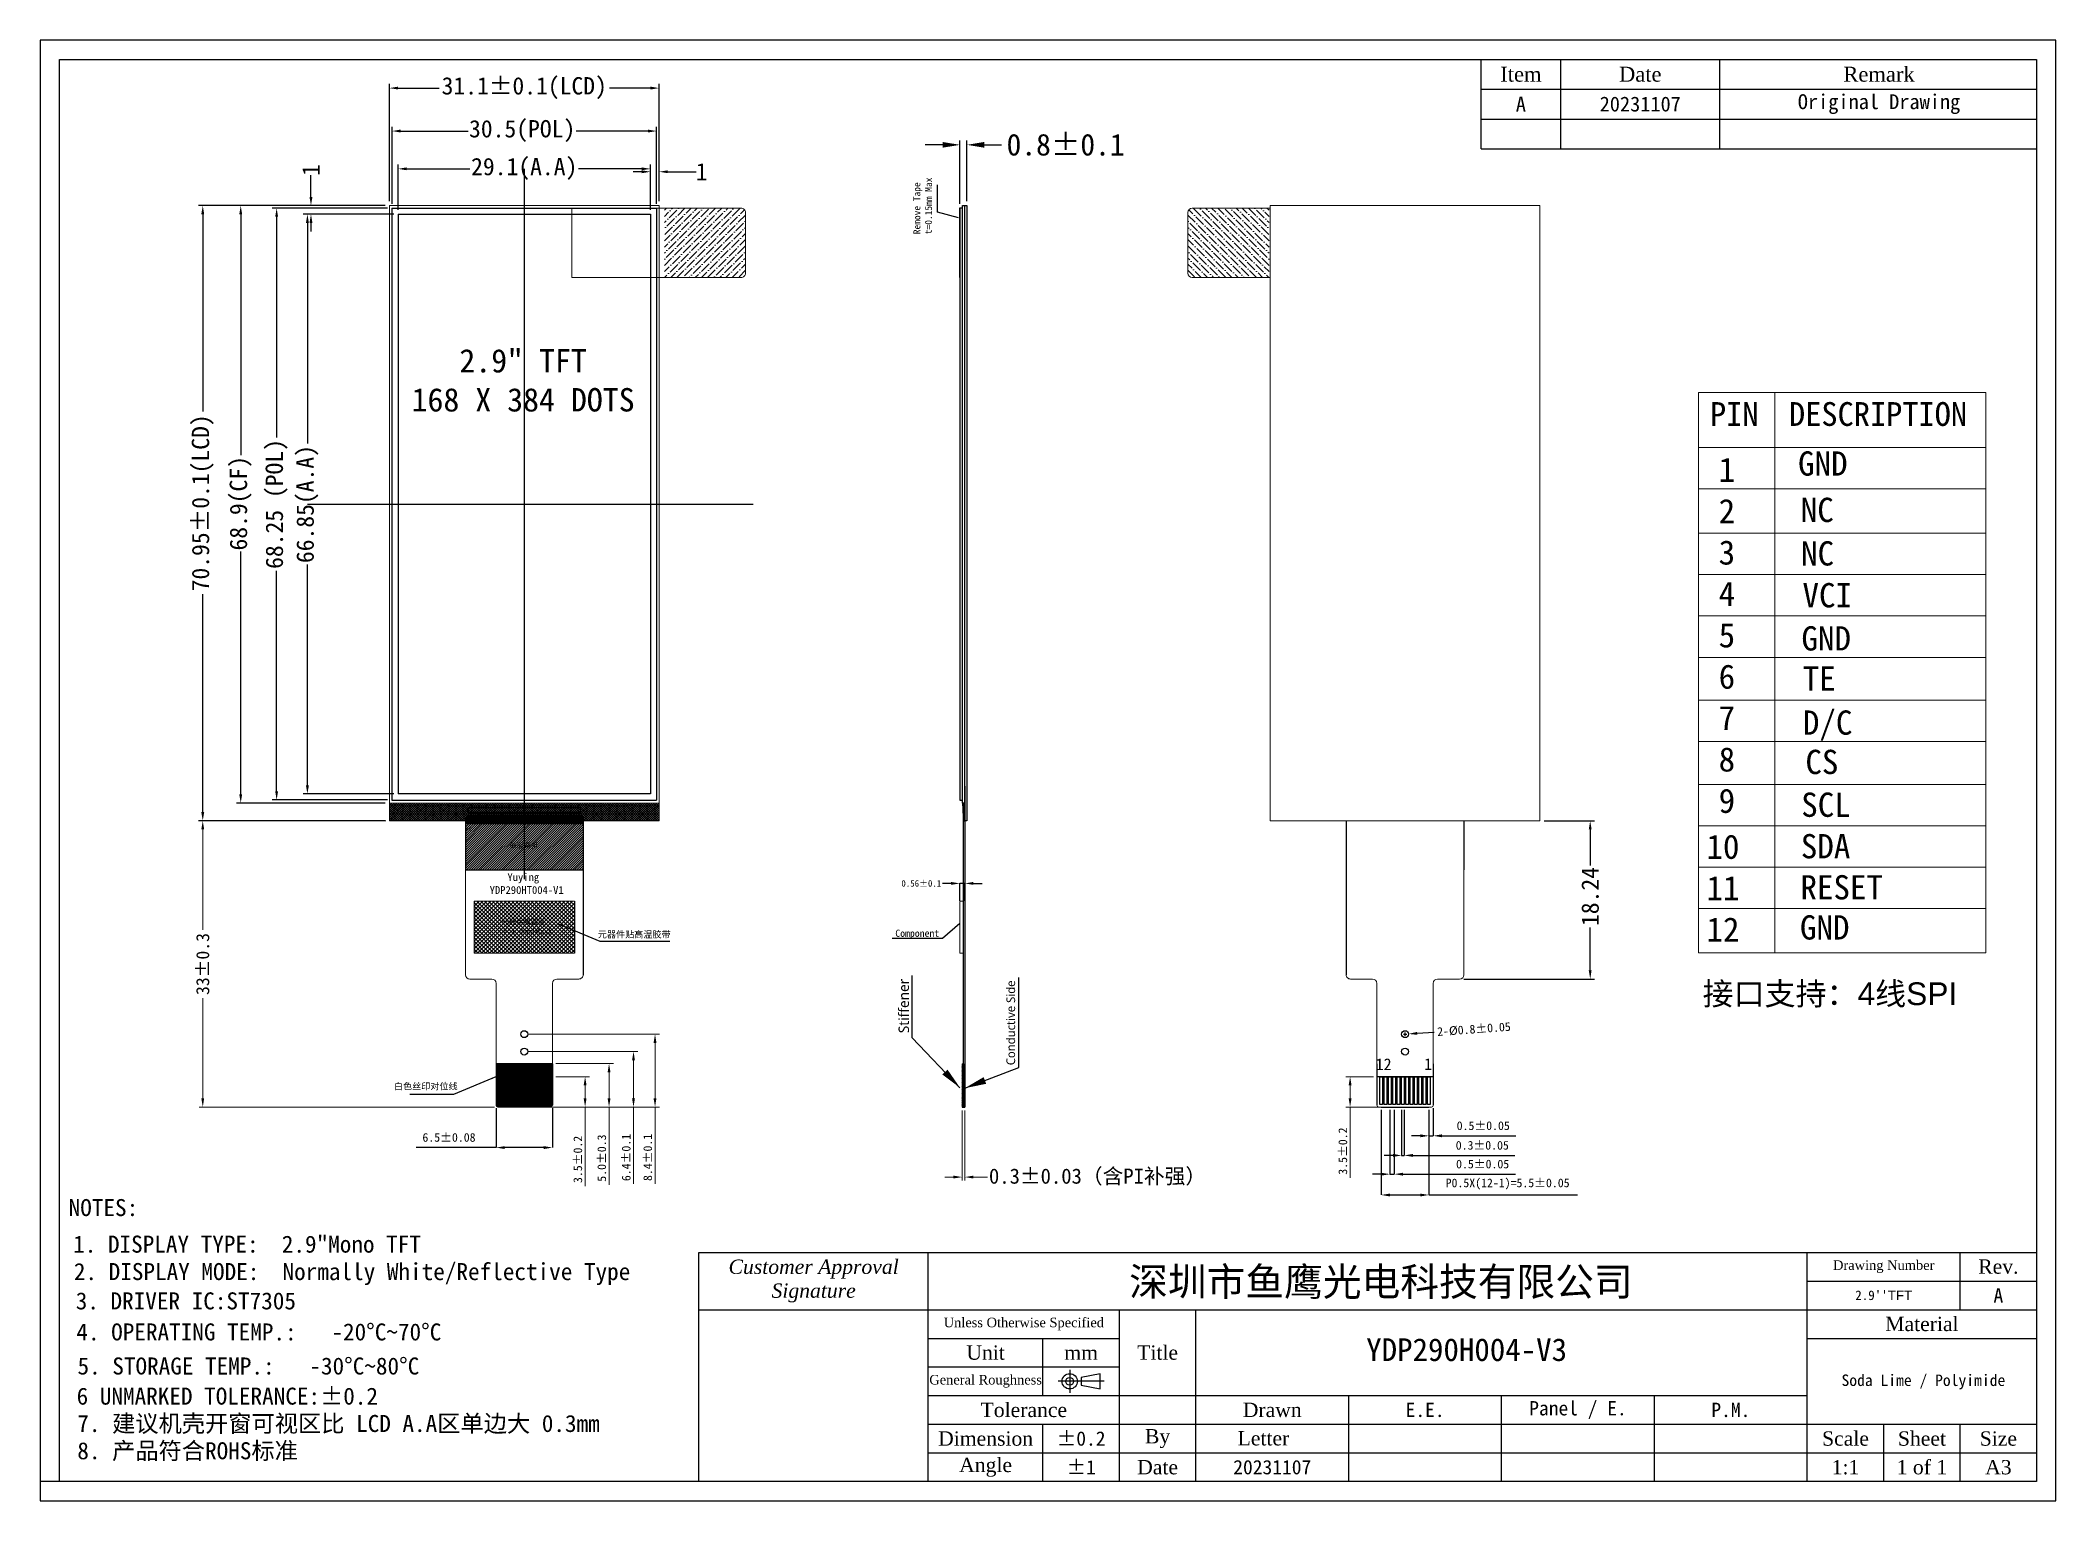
# Model space of a CAD drawing. Header units: millimetres. Extents: x 137 to 370, y 125 to 294.
import ezdxf

# ---------------------------------------------------------------- set-up
doc = ezdxf.new("R2010")
doc.units = ezdxf.units.MM
doc.header["$LTSCALE"] = 10
doc.header["$MEASUREMENT"] = 0
doc.linetypes.add('CENTER', pattern=[2, 1.25, -0.25, 0.25, -0.25])
doc.linetypes.add('CENTER2', pattern=[28.575, 19.05, -3.175, 3.175, -3.175])
for name, color, linetype in [('240', 240, 'Continuous'), ('Bonding Pad', 3, 'Continuous'), ('Dimension', 7, 'Continuous'), ('DIM（标注）', 3, 'Continuous'), ('DWG', 7, 'Continuous'), ('FPC', 2, 'Continuous'), ('Frame', 7, 'Continuous'), ('Index', 7, 'Continuous'), ('偏光片', 4, 'Continuous')]:
    doc.layers.add(name, color=color, linetype=linetype)
for name, color, linetype, lineweight in [('CEN', 1, 'CENTER2', 5), ('dim', 3, 'Continuous', 13), ('FPC-LED', 4, 'Continuous', 0), ('Title block', 7, 'Continuous', 9), ('图框', 7, 'Continuous', 0)]:
    doc.layers.add(name, color=color, linetype=linetype, lineweight=lineweight)
doc.styles.add('ROMANS', font='romans.shx')
doc.styles.add('TXT', font='TXT')
doc.styles.add('宋体', font='')
doc.styles.add('工程', font='gbenor.shx', dxfattribs={"width": 1.25, "bigfont": 'gbcbig.shx'})
doc.styles.get('宋体').set_extended_font_data('SimSun')
doc.dimstyles.new('ISO-25', dxfattribs={"dimtxt": 0.6, "dimasz": 0.4, "dimexe": 0.2, "dimexo": 0.2, "dimgap": 0.2, "dimtad": 0, "dimdec": 8, "dimdsep": 46, "dimtxsty": 'ROMANS', "dimcen": 0.2, "dimadec": 0, "dimazin": 0, "dimtfac": 1, "dimtdec": 8, "dimtofl": 0, "dimtmove": 0, "dimatfit": 0, "dimfxl": 1, "dimarcsym": 0})
doc.dimstyles.new('ISO-25$0', dxfattribs={"dimscale": 0.5, "dimtxt": 2, "dimasz": 2, "dimexe": 0.8, "dimexo": 0.8, "dimtad": 0, "dimrnd": 0.01, "dimzin": 9, "dimdsep": 46, "dimtxsty": 'Standard', "dimcen": 2.5, "dimadec": 0, "dimazin": 2, "dimtfac": 1, "dimtofl": 0, "dimtmove": 0, "dimatfit": 0, "dimfxl": 1, "dimlwd": 13, "dimlwe": 13, "dimarcsym": 0})
doc.dimstyles.new('li', dxfattribs={"dimtxt": 0.75, "dimasz": 1, "dimexe": 0.05, "dimexo": 0.05, "dimgap": 0.1, "dimtad": 0, "dimzin": 1, "dimdsep": 46, "dimtxsty": 'TXT', "dimcen": 2.5, "dimclrd": 4, "dimclre": 4, "dimclrt": 4, "dimadec": 0, "dimazin": 0, "dimtfac": 1, "dimtmove": 0, "dimatfit": 3, "dimfxl": 1.25, "dimarcsym": 0})
doc.dimstyles.get("Standard").update_dxf_attribs({"dimscale": 0, "dimtxt": 0.6, "dimasz": 0.5, "dimexe": 0.5, "dimexo": 0.5, "dimgap": 0.5, "dimtad": 0, "dimdec": 4, "dimdsep": 46, "dimlunit": 6, "dimtxsty": 'ROMANS', "dimcen": 0.1, "dimadec": 0, "dimazin": 0, "dimtfac": 1, "dimtdec": 4, "dimtofl": 0, "dimtmove": 0, "dimatfit": 0, "dimfxl": 1, "dimtolj": 1, "dimtzin": 0, "dimarcsym": 0})
doc.dimstyles.new('标准', dxfattribs={"dimtxt": 1.6, "dimasz": 1.8, "dimexe": 0.5, "dimexo": 0.4, "dimgap": 0.1, "dimtad": 1, "dimzin": 1, "dimdsep": 46, "dimtxsty": '工程', "dimblk": 'CLOSEDBLANK', "dimcen": 0.09, "dimclrd": 3, "dimclre": 3, "dimclrt": 3, "dimadec": 0, "dimazin": 0, "dimtfac": 1, "dimtofl": 0, "dimtmove": 0, "dimatfit": 3, "dimldrblk": 'CLOSEDBLANK', "dimfxl": 1, "dimtolj": 1, "dimlwd": 0, "dimlwe": 0, "dimarcsym": 0})

msp = doc.modelspace()

# ---------------------------------------------------------------- texts
at = {"color": 0, "linetype": 'Continuous', "lineweight": 0, "style": '宋体'}
for s, height, p in [('PIN', 2.74266156, (329.872256, 249.1329958)), ('DESCRIPTION', 2.742661563, (338.9808301, 249.1329958)), ('GND', 2.79708165, (340.0267026, 243.3995856)), ('1', 2.7970653, (330.8721281, 242.6838428)), ('2', 2.7970817, (330.8721281, 237.912379)), ('NC', 2.79708165, (340.3386878, 238.0533446)), ('3', 2.7970817, (330.8721281, 233.1409152)), ('NC', 2.79708165, (340.3751544, 233.0360024)), ('4', 2.7970817, (330.8721281, 228.3694514)), ('VCI', 2.79708165, (340.5341457, 228.2124374)), ('5', 2.7970817, (330.8721281, 223.5979876)), ('GND', 2.79708165, (340.4173335, 223.2379983)), ('6', 2.7970817, (330.8721281, 218.8265238)), ('TE', 2.79708165, (340.5527655, 218.5989548)), ('7', 2.7970817, (330.8721281, 214.05506)), ('D/C', 2.79708165, (340.5812204, 213.5260185)), ('8', 2.7970817, (330.8721281, 209.2835961)), ('CS', 2.79708165, (340.8733009, 208.9914138)), ('9', 2.7970817, (330.8721281, 204.5121323)), ('SCL', 2.79708165, (340.3896528, 204.0580575)), ('SDA', 2.79708165, (340.3450714, 199.2732581)), ('10', 2.79708165, (329.4673075, 199.2142836)), ('11', 2.79708165, (329.4673075, 194.4428198)), ('RESET', 2.79708165, (340.2992926, 194.5353415)), ('12', 2.79708165, (329.4673075, 189.671356)), ('GND', 2.79708165, (340.2453539, 189.912493))]:
    msp.add_text(s, height=height, dxfattribs=at).set_placement(p)
at = {"color": 6, "linetype": 'Continuous', "lineweight": 0, "style": '宋体'}
for s, p in [('单面弯折', (191.4730374, 200.4488521)), ('元器件放置区', (190.5922881, 191.6441788)), ('T=1.0mm(Max)', (190.7535393, 190.5587735))]:
    msp.add_text(s, height=0.6, dxfattribs=at).set_placement(p)
at = {"color": 7, "linetype": 'Continuous', "lineweight": 0, "style": '宋体'}
for s, p in [('元器件贴高温胶带', (201.6805392, 190.1224908)), ('白色丝印对位线', (178.1790465, 172.6193447))]:
    msp.add_text(s, height=0.75, dxfattribs=at).set_placement(p)
at = {"color": 7, "insert": (187.3390161, 197.5593518), "char_height": 0.8957952, "width": 11.618132462, "attachment_point": 1, "rotation": 0.000003392, "style": '宋体'}
msp.add_mtext('\\pi3.92239;{\\C256;\\c16777215;Yuying\\P\\pi1.8792;YDP290HT004-V1}', dxfattribs=at)
at = {"attachment_point": 1, "rotation": 90}
for s, insert, char_height, width in [('{\\fMicrosoft JhengHei|b0|i0|c136|p34;Stiffener}', (236.3489773, 179.1175956), 1.2, 5.847198349), ('{\\fMicrosoft JhengHei|b0|i0|c136|p34;Conductive Side}', (248.7782935, 175.4155052), 1, 30.639236194)]:
    msp.add_mtext(s, dxfattribs=dict(at, insert=insert, char_height=char_height, width=width))
at = {"color": 7, "insert": (141.5060687, 149.2307698), "char_height": 1.964089383, "width": 52.854578186, "attachment_point": 1, "style": '宋体'}
msp.add_mtext('3. DRIVER IC:ST7305', dxfattribs=at)
at = {"layer": 'Dimension', "color": 7, "char_height": 2.617828194, "width": 289.75625316, "attachment_point": 1, "style": '宋体'}
for s, insert in [('接口支持：{\\fArial|b0|i0|c0|p32;4}线{\\fArial|b0|i0|c0|p32;SPI}', (329.0228891, 184.9722724)), ('YDP290H004-V3 ', (290.2485351, 143.9338904))]:
    msp.add_mtext(s, dxfattribs=dict(at, insert=insert))
at = {"layer": 'DWG', "color": 7, "insert": (180.2144257, 257.9951793), "char_height": 2.7, "width": 51.3, "attachment_point": 1, "style": '宋体'}
msp.add_mtext('   2.9" TFT\\P168 X 384 DOTS', dxfattribs=at)
at = {"layer": 'DWG', "color": 7, "extrusion": (0, 0, -1), "char_height": 0.4, "attachment_point": 3, "text_direction": (-1, 0, 0), "line_spacing_factor": 0.6, "style": '宋体'}
for s, insert, width in [('94', (186.5057399, 202.8617511), 1), ('1', (199.4623131, 202.8338323), 3)]:
    msp.add_mtext(s, dxfattribs=dict(at, insert=insert, width=width))
at = {"layer": 'Frame', "color": 7, "attachment_point": 5, "style": '宋体'}
for s, insert, char_height in [('{\\fTimes New Roman|b0|i0|c0|p18;Item}', (308.0776988, 289.6711079), 1.719977258), ('{\\fTimes New Roman|b0|i0|c0|p18;Date}', (321.8375168, 289.6711079), 1.719977258), ('{\\fTimes New Roman|b0|i0|c0|p18;Remark}', (349.3571529, 289.6711079), 1.719977258), ('A', (308.0776988, 286.2311534), 1.7199773), ('20231107', (321.8375168, 286.2311534), 1.71997726), ('Original Drawing', (349.3571529, 286.2311534), 1.719977258), ('Component', (238.5015438, 190.5169684), 0.82593308), ('{\\fTimes New Roman|b0|i1|c0|p18;Customer Approval\\PSignature}', (226.559512, 150.5375132), 1.651866158), ('深圳市鱼鹰光电科技有限公司', (291.9448564, 150.2841139), 3.272285242), ('{\\fTimes New Roman|b0|i0|c0|p18;Drawing Number}', (349.8988518, 152.1893793), 1.101244106), ('{\\fTimes New Roman|b0|i0|c0|p18;Rev.}', (363.1137811, 152.1893793), 1.651866158), ("2.9''{\\fArial|b0|i0|c0|p32;TFT}", (349.8988518, 148.885647), 1.101244106), ('{\\fTimes New Roman|b0|i0|c0|p18;Unless Otherwise Specified}', (250.7868823, 145.5819147), 1.101244106), ('{\\fTimes New Roman|b0|i0|c0|p18;Material}', (354.3038282, 145.5819147), 1.651866158), ('{\\fTimes New Roman|b0|i0|c0|p18;Unit}', (246.3819059, 142.2781824), 1.651866158), ('{\\fTimes New Roman|b0|i0|c0|p18;mm}', (257.394347, 142.2781824), 1.651866158), ('{\\fTimes New Roman|b0|i0|c0|p18;Title}', (266.2042998, 142.2781824), 1.651866158), ('{\\fTimes New Roman|b0|i0|c0|p18;General Roughness}', (246.3819059, 138.9744501), 1.101244106), ('Soda Lime / Polyimide', (354.4721707, 138.9047965), 1.321492927), ('{\\fTimes New Roman|b0|i0|c0|p18;Tolerance}', (250.7868823, 135.6707178), 1.651866158), ('{\\fTimes New Roman|b0|i0|c0|p18;Drawn}', (279.4192291, 135.6707178), 1.651866158), ('E.E.', (297.0391348, 135.6707178), 1.65186616), ('Panel / E.', (314.6590404, 135.6707178), 1.65186616), ('P.M.', (332.2789461, 135.6707178), 1.65186616), ('{\\fTimes New Roman|b0|i0|c0|p18;Dimension}', (246.3819059, 132.3669854), 1.651866158), ('%%P0.2', (257.394347, 132.3669854), 1.65186616), ('{\\fTimes New Roman|b0|i0|c0|p18;By}', (266.2042998, 132.3669854), 1.651866158), ('{\\fTimes New Roman|b0|i0|c186|p18;Letter}', (278.4070261, 132.3972483), 1.651866158), ('{\\fTimes New Roman|b0|i0|c0|p18;Scale}', (345.4938754, 132.3669854), 1.651866158), ('{\\fTimes New Roman|b0|i0|c0|p18;Sheet}', (354.3038282, 132.3669854), 1.651866158), ('{\\fTimes New Roman|b0|i0|c0|p18;Size}', (363.1137811, 132.3669854), 1.651866158), ('{\\fTimes New Roman|b0|i0|c0|p18;Angle}', (246.3819059, 129.0632531), 1.651866158), ('%%p1', (257.394347, 129.0632531), 1.65186616), ('{\\fTimes New Roman|b0|i0|c0|p18;Date}', (266.2042998, 129.0632531), 1.651866158), ('20231107', (279.4192291, 129.0632531), 1.65186616), ('{\\fTimes New Roman|b0|i0|c0|p18;1:1}', (345.4938754, 129.0632531), 1.651866158), ('{\\fTimes New Roman|b0|i0|c0|p18;1 of 1}', (354.3038282, 129.0632531), 1.651866158), ('{\\fTimes New Roman|b0|i0|c0|p18;A3}', (363.1137811, 129.0632531), 1.651866158)]:
    msp.add_mtext(s, dxfattribs=dict(at, insert=insert, char_height=char_height))
at = {"layer": 'Frame', "color": 1, "insert": (363.1137811, 148.885647), "char_height": 1.65186616, "attachment_point": 5, "style": '宋体'}
msp.add_mtext('{\\C7;A}', dxfattribs=at)
at = {"layer": 'Index', "insert": (239.1324191, 271.2326847), "char_height": 0.8, "attachment_point": 4, "rotation": 90, "style": '宋体'}
msp.add_mtext('Remove Tape\\Pt=0.15mm Max', dxfattribs=at)
at = {"layer": 'Title block', "lineweight": 13, "style": '宋体'}
for s, height, p in [('12', 1.35137107, (291.3360452, 174.8547973)), ('1', 1.3513711, (296.9272381, 174.869519))]:
    msp.add_text(s, height=height, dxfattribs=at).set_placement(p)
at = {"layer": '图框', "style": '宋体'}
for s, height, p in [('NOTES:', 1.96408938, (140.6920237, 158.0233728)), ('1. DISPLAY TYPE:  2.9"Mono TFT', 1.964089383, (141.2093402, 153.8085946)), ('2. DISPLAY MODE:  Normally White/Reflective Type ', 1.964089383, (141.2925945, 150.6448059)), ('4. OPERATING TEMP.:   -20%%DC~70%%DC', 1.964089383, (141.5812886, 143.6882783)), ('5. STORAGE TEMP.:   -30%%DC~80%%DC', 1.964089383, (141.7127897, 139.7581268)), ('6 UNMARKED TOLERANCE:%%P0.2', 1.964089383, (141.609487, 136.2846744)), ('7. 建议机壳开窗可视区比 LCD A.A区单边大 0.3mm', 1.964089383, (141.6857679, 133.1312077))]:
    msp.add_text(s, height=height, dxfattribs=at).set_placement(p)
at = {"layer": '图框', "insert": (141.6884569, 131.9505795), "char_height": 1.964089383, "width": 52.854578186, "attachment_point": 1, "style": '宋体'}
msp.add_mtext('8. 产品符合ROHS标准', dxfattribs=at)

# ---------------------------------------------------------------- blocks, each defined once
blk = doc.blocks.new('*D46')
at = {"color": 7, "lineweight": 13}
for p, q in [((243.67, 170.2), (243.67, 162.12)), ((243.97, 170.2), (243.97, 162.12)), ((242.67, 162.52), (241.67, 162.52)), ((244.97, 162.52), (246.59, 162.52))]:
    blk.add_line(p, q, dxfattribs=at)
at = {"color": 7}
for points in [[(242.67, 162.69), (242.67, 162.36), (243.67, 162.52)], [(244.97, 162.69), (244.97, 162.36), (243.97, 162.52)]]:
    blk.add_solid(points, dxfattribs=at)
at = {"layer": 'Defpoints', "color": 0}
for p in [(243.67, 170.6), (243.97, 170.6), (243.97, 162.52)]:
    blk.add_point(p, dxfattribs=at)
at = {"color": 7, "insert": (259.28, 162.52), "char_height": 1.75, "attachment_point": 5, "style": '宋体'}
blk.add_mtext('0.3%%P0.03（含PI补强）', dxfattribs=at)
blk = doc.blocks.new('*D62')
at = {"color": 7, "lineweight": 0}
for p, q in [((291.08, 174.1), (287.89, 174.1)), ((288.39, 173.1), (288.39, 171.6)), ((291.58, 170.6), (287.89, 170.6)), ((288.39, 170.6), (288.39, 162.44))]:
    blk.add_line(p, q, dxfattribs=at)
at = {"color": 7}
for points in [[(288.23, 173.1), (288.56, 173.1), (288.39, 174.1)], [(288.23, 171.6), (288.56, 171.6), (288.39, 170.6)]]:
    blk.add_solid(points, dxfattribs=at)
at = {"layer": 'Defpoints', "color": 0}
for p in [(291.48, 174.1), (288.39, 170.6), (291.98, 170.6)]:
    blk.add_point(p, dxfattribs=at)
at = {"color": 7, "insert": (287.56, 165.52), "char_height": 1, "attachment_point": 5, "rotation": 90, "style": '宋体'}
blk.add_mtext('\\A1;3.5%%P0.2', dxfattribs=at)
blk = doc.blocks.new('_ClosedBlank')
at = {"color": 0, "linetype": 'ByBlock', "lineweight": -2}
for p, q in [((-1, 0.17), (0, 0)), ((-1, 0.17), (-1, -0.17)), ((0, 0), (-1, -0.17))]:
    blk.add_line(p, q, dxfattribs=at)
blk = doc.blocks.new('*D64')
at = {"color": 0, "lineweight": -2}
for p, q in [((291.98, 170.27), (291.98, 160.46)), ((297.48, 170.27), (297.48, 160.46)), ((292.98, 160.46), (296.48, 160.46)), ((297.48, 160.46), (314.62, 160.46))]:
    blk.add_line(p, q, dxfattribs=at)
at = {"color": 0}
for points in [[(292.98, 160.62), (292.98, 160.29), (291.98, 160.46)], [(296.48, 160.62), (296.48, 160.29), (297.48, 160.46)]]:
    blk.add_solid(points, dxfattribs=at)
at = {"layer": 'Defpoints', "color": 0}
for p in [(291.98, 170.9), (297.48, 170.9), (291.98, 160.46)]:
    blk.add_point(p, dxfattribs=at)
at = {"color": 0, "insert": (306.55, 161.72), "char_height": 1, "attachment_point": 5, "style": '宋体'}
blk.add_mtext('P0.5X(12-1)=5.5%%p0.05', dxfattribs=at)
blk = doc.blocks.new('*D65')
at = {"color": 0, "lineweight": -2}
for p, q in [((292.98, 170.27), (292.98, 162.86)), ((293.48, 170.27), (293.48, 162.86)), ((291.98, 162.86), (290.98, 162.86)), ((292.98, 162.86), (293.48, 162.86)), ((294.48, 162.86), (307.44, 162.86))]:
    blk.add_line(p, q, dxfattribs=at)
at = {"color": 0}
for points in [[(291.98, 163.02), (291.98, 162.69), (292.98, 162.86)], [(294.48, 163.02), (294.48, 162.69), (293.48, 162.86)]]:
    blk.add_solid(points, dxfattribs=at)
at = {"layer": 'Defpoints', "color": 0}
for p in [(292.98, 170.9), (293.48, 170.9), (293.48, 162.86)]:
    blk.add_point(p, dxfattribs=at)
at = {"color": 0, "insert": (303.67, 164.02), "char_height": 1, "attachment_point": 5, "style": '宋体'}
blk.add_mtext('0.5%%P0.05', dxfattribs=at)
blk = doc.blocks.new('*D66')
at = {"color": 0, "lineweight": -2}
for p, q in [((294.33, 170.27), (294.33, 165.02)), ((294.63, 170.27), (294.63, 165.02)), ((293.33, 165.02), (292.33, 165.02)), ((294.33, 165.02), (294.63, 165.02)), ((295.63, 165.02), (307.39, 165.02))]:
    blk.add_line(p, q, dxfattribs=at)
at = {"color": 0}
for points in [[(293.33, 165.19), (293.33, 164.85), (294.33, 165.02)], [(295.63, 165.19), (295.63, 164.85), (294.63, 165.02)]]:
    blk.add_solid(points, dxfattribs=at)
at = {"layer": 'Defpoints', "color": 0}
for p in [(294.33, 170.9), (294.63, 170.9), (294.63, 165.02)]:
    blk.add_point(p, dxfattribs=at)
at = {"color": 0, "insert": (303.63, 166.18), "char_height": 1, "attachment_point": 5, "style": '宋体'}
blk.add_mtext('0.3%%P0.05', dxfattribs=at)
blk = doc.blocks.new('*D67')
at = {"color": 0, "lineweight": -2}
for p, q in [((294.53, 179), (294.93, 179)), ((294.73, 178.8), (294.73, 179.2)), ((296.12, 179.1), (298.09, 179.24))]:
    blk.add_line(p, q, dxfattribs=at)
at = {"color": 0}
blk.add_solid([(296.11, 179.26), (296.14, 178.93), (295.13, 179.03)], dxfattribs=at)
at = {"layer": 'Defpoints', "color": 0}
for p in [(294.33, 178.97), (295.13, 179.03)]:
    blk.add_point(p, dxfattribs=at)
at = {"color": 0, "insert": (302.67, 179.57), "char_height": 1, "attachment_point": 5, "rotation": 4.1061, "style": '宋体'}
blk.add_mtext('2-%%C0.8%%P0.05', dxfattribs=at)
blk = doc.blocks.new('*D68')
at = {"color": 0, "lineweight": -2}
for p, q in [((297.48, 170.27), (297.48, 167.28)), ((297.98, 170.47), (297.98, 167.28)), ((296.48, 167.28), (295.48, 167.28)), ((297.48, 167.28), (297.98, 167.28)), ((298.98, 167.28), (307.51, 167.28))]:
    blk.add_line(p, q, dxfattribs=at)
at = {"color": 0}
for points in [[(296.48, 167.45), (296.48, 167.11), (297.48, 167.28)], [(298.98, 167.45), (298.98, 167.11), (297.98, 167.28)]]:
    blk.add_solid(points, dxfattribs=at)
at = {"layer": 'Defpoints', "color": 0}
for p in [(297.48, 170.9), (297.98, 171.1), (297.98, 167.28)]:
    blk.add_point(p, dxfattribs=at)
at = {"color": 0, "insert": (303.74, 168.44), "char_height": 1, "attachment_point": 5, "style": '宋体'}
blk.add_mtext('0.5%%P0.05', dxfattribs=at)
blk = doc.blocks.new('*D178')
at = {"layer": 'Defpoints', "color": 0, "ltscale": 10}
for p in [(208.45, 283.13), (177.96, 274.24), (208.45, 274.24)]:
    blk.add_point(p, dxfattribs=at)
at = {"layer": 'Dimension', "color": 0, "lineweight": -2, "ltscale": 10}
for p, q in [((177.96, 274.74), (177.96, 283.63)), ((208.45, 274.74), (208.45, 283.63)), ((178.96, 283.13), (186.72, 283.13)), ((207.45, 283.13), (199.2, 283.13))]:
    blk.add_line(p, q, dxfattribs=at)
at = {"layer": 'Dimension', "color": 0, "ltscale": 10}
for points in [[(178.96, 283.3), (178.96, 282.96), (177.96, 283.13)], [(207.45, 283.3), (207.45, 282.96), (208.45, 283.13)]]:
    blk.add_solid(points, dxfattribs=at)
at = {"layer": 'Dimension', "color": 7, "ltscale": 10, "insert": (192.96, 283.13), "char_height": 2, "attachment_point": 5, "style": '宋体'}
blk.add_mtext('\\A1;30.5(POL)', dxfattribs=at)
blk = doc.blocks.new('*D179')
at = {"layer": 'Defpoints', "color": 0, "ltscale": 10}
for p in [(177.96, 274.24), (164.66, 206), (177.96, 206)]:
    blk.add_point(p, dxfattribs=at)
at = {"layer": 'Dimension', "color": 0, "lineweight": -2, "ltscale": 10}
for p, q in [((177.46, 274.24), (164.16, 274.24)), ((164.66, 273.24), (164.66, 247.81)), ((164.66, 207), (164.66, 232.44)), ((177.46, 206), (164.16, 206))]:
    blk.add_line(p, q, dxfattribs=at)
at = {"layer": 'Dimension', "color": 0, "ltscale": 10}
for points in [[(164.5, 273.24), (164.83, 273.24), (164.66, 274.24)], [(164.5, 207), (164.83, 207), (164.66, 206)]]:
    blk.add_solid(points, dxfattribs=at)
at = {"layer": 'Dimension', "color": 7, "ltscale": 10, "insert": (164.66, 240.13), "char_height": 2, "attachment_point": 5, "rotation": 90, "style": '宋体'}
blk.add_mtext('\\A1;68.25 (POL)', dxfattribs=at)
blk = doc.blocks.new('*D180')
at = {"layer": 'Defpoints', "color": 0, "ltscale": 10}
for p in [(177.66, 274.54), (160.52, 205.65), (177.66, 205.65)]:
    blk.add_point(p, dxfattribs=at)
at = {"layer": 'Dimension', "color": 0, "lineweight": -2, "ltscale": 10}
for p, q in [((177.16, 274.54), (160.02, 274.54)), ((160.52, 273.54), (160.52, 245.75)), ((160.52, 206.65), (160.52, 234.66)), ((177.16, 205.65), (160.02, 205.65))]:
    blk.add_line(p, q, dxfattribs=at)
at = {"layer": 'Dimension', "color": 0, "ltscale": 10}
for points in [[(160.36, 273.54), (160.69, 273.54), (160.52, 274.54)], [(160.36, 206.65), (160.69, 206.65), (160.52, 205.65)]]:
    blk.add_solid(points, dxfattribs=at)
at = {"layer": 'Dimension', "color": 7, "ltscale": 10, "insert": (160.52, 240.21), "char_height": 2, "attachment_point": 5, "rotation": 90, "style": '宋体'}
blk.add_mtext('\\A1;68.9(CF)', dxfattribs=at)
blk = doc.blocks.new('*D181')
at = {"layer": 'Defpoints', "color": 0, "ltscale": 10}
for p in [(208.75, 288.08), (177.66, 274.54), (208.75, 274.54)]:
    blk.add_point(p, dxfattribs=at)
at = {"layer": 'Dimension', "color": 0, "lineweight": -2, "ltscale": 10}
for p, q in [((177.66, 275.04), (177.66, 288.58)), ((178.66, 288.08), (183.39, 288.08)), ((207.75, 288.08), (203.02, 288.08)), ((208.75, 275.04), (208.75, 288.58))]:
    blk.add_line(p, q, dxfattribs=at)
at = {"layer": 'Dimension', "color": 0, "ltscale": 10}
for points in [[(178.66, 288.25), (178.66, 287.92), (177.66, 288.08)], [(207.75, 288.25), (207.75, 287.92), (208.75, 288.08)]]:
    blk.add_solid(points, dxfattribs=at)
at = {"layer": 'Dimension', "color": 7, "ltscale": 10, "insert": (193.2, 288.08), "char_height": 2, "attachment_point": 5, "style": '宋体'}
blk.add_mtext('\\A1;31.1%%P0.1(LCD)', dxfattribs=at)
blk = doc.blocks.new('*D182')
at = {"layer": 'Defpoints', "color": 0, "ltscale": 10}
for p in [(168.21, 273.54), (178.66, 273.54), (178.66, 206.7)]:
    blk.add_point(p, dxfattribs=at)
at = {"layer": 'Dimension', "color": 0, "lineweight": -2, "ltscale": 10}
for p, q in [((178.16, 273.54), (167.71, 273.54)), ((168.21, 272.54), (168.21, 247.09)), ((168.21, 207.7), (168.21, 233.15)), ((178.16, 206.7), (167.71, 206.7))]:
    blk.add_line(p, q, dxfattribs=at)
at = {"layer": 'Dimension', "color": 0, "ltscale": 10}
for points in [[(168.04, 272.54), (168.38, 272.54), (168.21, 273.54)], [(168.04, 207.7), (168.38, 207.7), (168.21, 206.7)]]:
    blk.add_solid(points, dxfattribs=at)
at = {"layer": 'Dimension', "color": 7, "ltscale": 10, "insert": (168.21, 240.12), "char_height": 2, "attachment_point": 5, "rotation": 90, "style": '宋体'}
blk.add_mtext('\\A1;66.85(A.A)', dxfattribs=at)
blk = doc.blocks.new('*D183')
at = {"layer": 'Defpoints', "color": 0, "ltscale": 10}
for p in [(207.75, 278.77), (178.66, 273.54), (207.75, 273.54)]:
    blk.add_point(p, dxfattribs=at)
at = {"layer": 'Dimension', "color": 0, "lineweight": -2, "ltscale": 10}
for p, q in [((178.66, 274.04), (178.66, 279.27)), ((179.66, 278.77), (186.95, 278.77)), ((206.75, 278.77), (199.45, 278.77)), ((207.75, 274.04), (207.75, 279.27))]:
    blk.add_line(p, q, dxfattribs=at)
at = {"layer": 'Dimension', "color": 0, "ltscale": 10}
for points in [[(179.66, 278.94), (179.66, 278.61), (178.66, 278.77)], [(206.75, 278.94), (206.75, 278.61), (207.75, 278.77)]]:
    blk.add_solid(points, dxfattribs=at)
at = {"layer": 'Dimension', "color": 7, "ltscale": 10, "insert": (193.2, 278.77), "char_height": 2, "attachment_point": 5, "style": '宋体'}
blk.add_mtext('\\A1;29.1(A.A)', dxfattribs=at)
blk = doc.blocks.new('*D184')
at = {"layer": 'Defpoints', "color": 0, "ltscale": 10}
for p in [(168.62, 274.54), (177.66, 274.54), (178.66, 273.54)]:
    blk.add_point(p, dxfattribs=at)
at = {"layer": 'Dimension', "color": 0, "lineweight": -2, "ltscale": 10}
for p, q in [((168.62, 275.54), (168.62, 278.03)), ((177.16, 274.54), (168.12, 274.54)), ((178.16, 273.54), (168.12, 273.54)), ((168.62, 272.54), (168.62, 271.54))]:
    blk.add_line(p, q, dxfattribs=at)
at = {"layer": 'Dimension', "color": 0, "ltscale": 10}
for points in [[(168.45, 275.54), (168.79, 275.54), (168.62, 274.54)], [(168.45, 272.54), (168.79, 272.54), (168.62, 273.54)]]:
    blk.add_solid(points, dxfattribs=at)
at = {"layer": 'Dimension', "color": 7, "ltscale": 10, "insert": (168.62, 278.64), "char_height": 2, "attachment_point": 5, "rotation": 90, "style": '宋体'}
blk.add_mtext('\\A1;1', dxfattribs=at)
blk = doc.blocks.new('*D185')
at = {"layer": 'Defpoints', "color": 0, "ltscale": 10}
for p in [(208.75, 278.44), (208.75, 274.54), (207.75, 273.54)]:
    blk.add_point(p, dxfattribs=at)
at = {"layer": 'Dimension', "color": 0, "lineweight": -2, "ltscale": 10}
for p, q in [((207.75, 274.04), (207.75, 278.94)), ((208.75, 275.04), (208.75, 278.94)), ((206.75, 278.44), (205.75, 278.44)), ((209.75, 278.44), (213.03, 278.44))]:
    blk.add_line(p, q, dxfattribs=at)
at = {"layer": 'Dimension', "color": 0, "ltscale": 10}
for points in [[(206.75, 278.6), (206.75, 278.27), (207.75, 278.44)], [(209.75, 278.6), (209.75, 278.27), (208.75, 278.44)]]:
    blk.add_solid(points, dxfattribs=at)
at = {"layer": 'Dimension', "color": 7, "ltscale": 10, "insert": (213.64, 278.44), "char_height": 2, "attachment_point": 5, "style": '宋体'}
blk.add_mtext('\\A1;1', dxfattribs=at)
blk = doc.blocks.new('*D186')
at = {"layer": 'Defpoints', "color": 0, "ltscale": 10}
for p in [(177.66, 274.54), (156.15, 203.6), (177.66, 203.6)]:
    blk.add_point(p, dxfattribs=at)
at = {"layer": 'Dimension', "color": 0, "lineweight": -2, "ltscale": 10}
for p, q in [((177.16, 274.54), (155.65, 274.54)), ((156.15, 273.54), (156.15, 250.79)), ((156.15, 204.6), (156.15, 229.74)), ((177.16, 203.6), (155.65, 203.6))]:
    blk.add_line(p, q, dxfattribs=at)
at = {"layer": 'Dimension', "color": 0, "ltscale": 10}
for points in [[(155.98, 273.54), (156.31, 273.54), (156.15, 274.54)], [(155.98, 204.6), (156.31, 204.6), (156.15, 203.6)]]:
    blk.add_solid(points, dxfattribs=at)
at = {"layer": 'Dimension', "color": 7, "ltscale": 10, "insert": (156.15, 240.26), "char_height": 2, "attachment_point": 5, "rotation": 90, "style": '宋体'}
blk.add_mtext('\\A1;70.95%%P0.1(LCD)', dxfattribs=at)
blk = doc.blocks.new('*D159')
at = {"color": 7, "lineweight": 13}
for p, q in [((177.26, 203.6), (155.75, 203.6)), ((156.15, 202.6), (156.15, 191.03)), ((156.15, 171.6), (156.15, 183.16)), ((189.76, 170.6), (155.75, 170.6))]:
    blk.add_line(p, q, dxfattribs=at)
at = {"color": 7}
for points in [[(155.98, 202.6), (156.31, 202.6), (156.15, 203.6)], [(155.98, 171.6), (156.31, 171.6), (156.15, 170.6)]]:
    blk.add_solid(points, dxfattribs=at)
at = {"layer": 'Defpoints', "color": 0}
for p in [(156.15, 203.6), (177.66, 203.6), (190.16, 170.6)]:
    blk.add_point(p, dxfattribs=at)
at = {"color": 7, "insert": (156.15, 187.09), "char_height": 1.5, "attachment_point": 5, "rotation": 90, "style": '宋体'}
blk.add_mtext('33%%P0.3', dxfattribs=at)
blk = doc.blocks.new('*D168')
at = {"color": 7, "linetype": 'Continuous', "lineweight": -2}
for p, q in [((241.42, 281.54), (239.42, 281.54)), ((243.42, 274.74), (243.42, 282.04)), ((244.22, 275.04), (244.22, 282.04)), ((246.22, 281.54), (248.22, 281.54))]:
    blk.add_line(p, q, dxfattribs=at)
at = {"color": 7, "linetype": 'Continuous'}
for points in [[(241.42, 281.87), (241.42, 281.21), (243.42, 281.54)], [(246.22, 281.87), (246.22, 281.21), (244.22, 281.54)]]:
    blk.add_solid(points, dxfattribs=at)
at = {"layer": 'Defpoints', "color": 0, "linetype": 'Continuous'}
for p in [(244.22, 281.54), (243.42, 274.24), (244.22, 274.54)]:
    blk.add_point(p, dxfattribs=at)
at = {"color": 7, "linetype": 'Continuous', "insert": (255.6, 281.54), "char_height": 2.5, "attachment_point": 5, "style": '宋体'}
blk.add_mtext('\\A1;0.8±0.1', dxfattribs=at)
blk = doc.blocks.new('*D170')
at = {"color": 7, "lineweight": -2}
for p, q in [((242.41, 196.38), (241.41, 196.38)), ((243.41, 194.39), (243.41, 196.43)), ((243.97, 196.38), (243.41, 196.38)), ((243.97, 194.39), (243.97, 196.43)), ((244.97, 196.38), (245.97, 196.38))]:
    blk.add_line(p, q, dxfattribs=at)
at = {"color": 7}
for points in [[(242.41, 196.55), (242.41, 196.22), (243.41, 196.38)], [(244.97, 196.55), (244.97, 196.22), (243.97, 196.38)]]:
    blk.add_solid(points, dxfattribs=at)
at = {"layer": 'Defpoints', "color": 0}
for p in [(243.97, 196.38), (243.41, 194.34), (243.97, 194.34)]:
    blk.add_point(p, dxfattribs=at)
at = {"color": 7, "insert": (238.97, 196.38), "char_height": 0.75, "attachment_point": 5, "style": '宋体'}
blk.add_mtext('0.56%%P0.1', dxfattribs=at)
blk = doc.blocks.new('*D204')
at = {"color": 0, "lineweight": -2}
for p, q in [((189.96, 170.47), (189.96, 165.92)), ((196.46, 170.47), (196.46, 165.92)), ((189.96, 165.92), (180.76, 165.92)), ((195.46, 165.92), (190.96, 165.92))]:
    blk.add_line(p, q, dxfattribs=at)
at = {"color": 0}
for points in [[(190.96, 166.09), (190.96, 165.76), (189.96, 165.92)], [(195.46, 166.09), (195.46, 165.76), (196.46, 165.92)]]:
    blk.add_solid(points, dxfattribs=at)
at = {"layer": 'Defpoints', "color": 0}
for p in [(189.96, 171.1), (196.46, 171.1), (196.46, 165.92)]:
    blk.add_point(p, dxfattribs=at)
at = {"color": 0, "insert": (184.53, 167.09), "char_height": 1, "attachment_point": 5, "style": '宋体'}
blk.add_mtext('6.5%%p0.08', dxfattribs=at)
blk = doc.blocks.new('*D205')
at = {"color": 7, "lineweight": 0}
for p, q in [((196.86, 174.1), (200.72, 174.1)), ((200.22, 173.1), (200.22, 171.6)), ((196.36, 170.6), (200.72, 170.6)), ((200.22, 170.6), (200.22, 161.49))]:
    blk.add_line(p, q, dxfattribs=at)
at = {"color": 7}
for points in [[(200.05, 173.1), (200.38, 173.1), (200.22, 174.1)], [(200.05, 171.6), (200.38, 171.6), (200.22, 170.6)]]:
    blk.add_solid(points, dxfattribs=at)
at = {"layer": 'Defpoints', "color": 0}
for p in [(196.46, 174.1), (195.96, 170.6), (200.22, 170.6)]:
    blk.add_point(p, dxfattribs=at)
at = {"color": 7, "insert": (199.38, 164.56), "char_height": 1, "attachment_point": 5, "rotation": 90, "style": '宋体'}
blk.add_mtext('\\A1;3.5%%P0.2', dxfattribs=at)
blk = doc.blocks.new('*D206')
at = {"color": 7, "lineweight": 0}
for p, q in [((196.86, 175.6), (203.48, 175.6)), ((202.98, 174.6), (202.98, 171.6)), ((196.36, 170.6), (203.48, 170.6)), ((202.98, 170.6), (202.98, 161.63))]:
    blk.add_line(p, q, dxfattribs=at)
at = {"color": 7}
for points in [[(202.81, 174.6), (203.14, 174.6), (202.98, 175.6)], [(202.81, 171.6), (203.14, 171.6), (202.98, 170.6)]]:
    blk.add_solid(points, dxfattribs=at)
at = {"layer": 'Defpoints', "color": 0}
for p in [(196.46, 175.6), (195.96, 170.6), (202.98, 170.6)]:
    blk.add_point(p, dxfattribs=at)
at = {"color": 7, "insert": (202.14, 164.71), "char_height": 1, "attachment_point": 5, "rotation": 90, "style": '宋体'}
blk.add_mtext('\\A1;5.0%%P0.3', dxfattribs=at)
blk = doc.blocks.new('*D207')
at = {"color": 7, "lineweight": 0}
for p, q in [((193.61, 177), (206.3, 177)), ((205.8, 176), (205.8, 171.6)), ((196.36, 170.6), (206.3, 170.6)), ((205.8, 170.6), (205.8, 161.73))]:
    blk.add_line(p, q, dxfattribs=at)
at = {"color": 7}
for points in [[(205.63, 176), (205.96, 176), (205.8, 177)], [(205.63, 171.6), (205.96, 171.6), (205.8, 170.6)]]:
    blk.add_solid(points, dxfattribs=at)
at = {"layer": 'Defpoints', "color": 0}
for p in [(193.21, 177), (195.96, 170.6), (205.8, 170.6)]:
    blk.add_point(p, dxfattribs=at)
at = {"color": 7, "insert": (204.96, 164.78), "char_height": 1, "attachment_point": 5, "rotation": 90, "style": '宋体'}
blk.add_mtext('\\A1;6.4%%P0.1', dxfattribs=at)
blk = doc.blocks.new('*D208')
at = {"color": 7, "lineweight": 0}
for p, q in [((193.61, 179), (208.78, 179)), ((208.28, 178), (208.28, 171.6)), ((196.39, 170.6), (208.78, 170.6)), ((208.28, 170.6), (208.28, 161.73))]:
    blk.add_line(p, q, dxfattribs=at)
at = {"color": 7}
for points in [[(208.11, 178), (208.44, 178), (208.28, 179)], [(208.11, 171.6), (208.44, 171.6), (208.28, 170.6)]]:
    blk.add_solid(points, dxfattribs=at)
at = {"layer": 'Defpoints', "color": 0}
for p in [(193.21, 179), (195.99, 170.6), (208.28, 170.6)]:
    blk.add_point(p, dxfattribs=at)
at = {"color": 7, "insert": (207.44, 164.79), "char_height": 1, "attachment_point": 5, "rotation": 90, "style": '宋体'}
blk.add_mtext('\\A1;8.4%%P0.1', dxfattribs=at)
blk = doc.blocks.new('*D212')
at = {"layer": 'Defpoints', "color": 0, "ltscale": 10}
for p in [(310.28, 203.6), (316.07, 203.6), (301.01, 185.36)]:
    blk.add_point(p, dxfattribs=at)
at = {"layer": 'Dimension', "color": 0, "lineweight": -2, "ltscale": 10}
for p, q in [((310.78, 203.6), (316.57, 203.6)), ((316.07, 202.6), (316.07, 198.43)), ((316.07, 186.36), (316.07, 191.3)), ((301.51, 185.36), (316.57, 185.36))]:
    blk.add_line(p, q, dxfattribs=at)
at = {"layer": 'Dimension', "color": 0, "ltscale": 10}
for points in [[(315.9, 202.6), (316.23, 202.6), (316.07, 203.6)], [(315.9, 186.36), (316.23, 186.36), (316.07, 185.36)]]:
    blk.add_solid(points, dxfattribs=at)
at = {"layer": 'Dimension', "color": 7, "ltscale": 10, "insert": (316.07, 194.87), "char_height": 2, "attachment_point": 5, "rotation": 90, "style": '宋体'}
blk.add_mtext('\\A1;18.24', dxfattribs=at)

# ---------------------------------------------------------------- dimensions: what is measured, and where the dimension line sits
at = {"color": 7, "linetype": 'Continuous'}
dim = msp.add_linear_dim(base=(244.2169528, 281.539639), p1=(243.4169342, 274.2433316), p2=(244.2169528, 274.5433782), dimstyle='Standard', override={"dimscale": 1, "dimtxt": 2.5, "dimasz": 2, "dimtxsty": '宋体', "dimclrd": 7, "dimclre": 7, "dimclrt": 7, "dimtol": 1, "dimtp": 0.1, "dimtm": 0.1, "dimtdec": 1}, dxfattribs=at)
dim.commit()
dim.dimension.update_dxf_attribs({"geometry": '*D168', "text_midpoint": (255.6024277, 281.539639)})
at = {"color": 7}
dim = msp.add_linear_dim(base=(156.1473927, 203.5966582), p1=(190.1567746, 170.5974878), p2=(177.6558745, 203.5966582), angle=90, text='<>%%P0.3', dimstyle='ISO-25$0', override={"dimtxt": 3, "dimasz": 2, "dimtxsty": '宋体', "dimclrd": 7, "dimclre": 7, "dimclrt": 7, "dimfxl": 0.8}, dxfattribs=at)
dim.commit()
dim.dimension.update_dxf_attribs({"geometry": '*D159', "text_midpoint": (156.1473927, 187.0944046), "dimtype": 160})
at = {"color": 0}
dim = msp.add_linear_dim(base=(243.9669528, 196.3843609), p1=(243.4069512, 194.3383969), p2=(243.9669528, 194.3383969), text='<>%%P0.1', dimstyle='li', override={"dimtxsty": '宋体', "dimclrd": 7, "dimclre": 7, "dimclrt": 7}, dxfattribs=at)
dim.commit()
dim.dimension.update_dxf_attribs({"geometry": '*D170', "text_midpoint": (238.9731524, 196.3843609), "dimtype": 160})
for base, p1, p2, text, picture, middle in [((208.2781324, 170.5983828), (193.2067746, 178.9974964), (195.9866778, 170.5983828), '<>%%P0.1', '*D208', (208.2781324, 164.7880485)), ((205.7953552, 170.5974878), (193.2067746, 176.9974964), (195.9567746, 170.5974878), '<>%%P0.1', '*D207', (205.7953552, 164.7817655)), ((202.9775237, 170.5974878), (196.4567746, 175.5974878), (195.9567746, 170.5974878), '<>%%P0.3', '*D206', (202.9775237, 164.7055029)), ((200.2174561, 170.5974878), (196.4567746, 174.0974878), (195.9567746, 170.5974878), '<>%%P0.2', '*D205', (200.2174561, 164.5625542)), ((288.3949234, 170.5974878), (291.477131, 174.0974878), (291.977131, 170.5974878), '<>%%P0.2', '*D62', (288.3949234, 165.5181582))]:
    dim = msp.add_linear_dim(base=base, p1=p1, p2=p2, angle=90, text=text, dimstyle='标准', override={"dimtxt": 1, "dimasz": 1, "dimgap": 0.3, "dimdec": 1, "dimtxsty": '宋体', "dimsah": 1, "dimclrd": 7, "dimclre": 7, "dimclrt": 7})
    dim.commit()
    dim.dimension.update_dxf_attribs({"geometry": picture, "text_midpoint": middle, "dimtype": 160})
at = {"color": 7}
dim = msp.add_diameter_dim_2p(p1=(294.3281577, 178.968855), p2=(295.1261043, 179.0261378), text='2-%%C0.8%%P0.05', dimstyle='ISO-25', override={"dimtxt": 1, "dimasz": 1, "dimexe": 0, "dimdec": 6, "dimrnd": 0.01, "dimtxsty": '宋体', "dimazin": 2, "dimtdec": 4}, dxfattribs=at)
dim.commit()
dim.dimension.update_dxf_attribs({"geometry": '*D67', "text_midpoint": (302.6670649, 179.5674867), "dimtype": 163})
for base, p1, p2, text, override, picture, middle in [((196.4567746, 165.9235086), (189.9567746, 171.0974878), (196.4567746, 171.0974878), '<>%%p0.08', {"dimscale": 1, "dimtxt": 1, "dimasz": 1, "dimexe": 0, "dimexo": 0.625, "dimtad": 1, "dimdec": 6, "dimzin": 8, "dimdsep": 46, "dimtxsty": '宋体', "dimtdec": 4, "dimtofl": 1, "dimatfit": 3, "dimlwd": 65534, "dimlwe": 65534}, '*D204', (184.5300987, 165.9235086)), ((243.9669528, 162.5234381), (243.6669513, 170.5974878), (243.9669528, 170.5974878), '<>%%P0.03（含PI补强）', {"dimtxt": 3.5, "dimtxsty": '宋体', "dimclrd": 7, "dimclre": 7, "dimclrt": 7, "dimfxl": 0.8}, '*D46', (259.2773578, 162.5234381)), ((293.477131, 162.8556037), (292.977131, 170.8974878), (293.477131, 170.8974878), '<>%%P0.05', {"dimscale": 1, "dimtxt": 1, "dimasz": 1, "dimexe": 0, "dimexo": 0.625, "dimtad": 1, "dimdec": 6, "dimzin": 8, "dimdsep": 46, "dimtxsty": '宋体', "dimtdec": 4, "dimtofl": 1, "dimatfit": 3, "dimlwd": 65534, "dimlwe": 65534}, '*D65', (303.6713957, 162.8556037)), ((291.977131, 160.4560403), (297.477131, 170.8974878), (291.977131, 170.8974878), 'P0.5X(12-1)=<>%%p0.05', {"dimscale": 1, "dimtxt": 1, "dimasz": 1, "dimexe": 0, "dimexo": 0.625, "dimtad": 1, "dimdec": 6, "dimzin": 8, "dimdsep": 46, "dimtxsty": '宋体', "dimtdec": 4, "dimtofl": 1, "dimatfit": 3, "dimlwd": 65534, "dimlwe": 65534}, '*D64', (306.5490584, 160.4560403)), ((294.627131, 165.0185909), (294.327131, 170.8974878), (294.627131, 170.8974878), '<>%%P0.05', {"dimscale": 1, "dimtxt": 1, "dimasz": 1, "dimexe": 0, "dimexo": 0.625, "dimtad": 1, "dimdec": 6, "dimzin": 8, "dimdsep": 46, "dimtxsty": '宋体', "dimtdec": 4, "dimtofl": 1, "dimatfit": 3, "dimlwd": 65534, "dimlwe": 65534}, '*D66', (303.6290561, 165.0185909)), ((297.977131, 167.2806508), (297.477131, 170.8974878), (297.977131, 171.0974878), '<>%%P0.05', {"dimscale": 1, "dimtxt": 1, "dimasz": 1, "dimexe": 0, "dimexo": 0.625, "dimtad": 1, "dimdec": 6, "dimzin": 8, "dimdsep": 46, "dimtxsty": '宋体', "dimtdec": 4, "dimtofl": 1, "dimatfit": 3, "dimlwd": 65534, "dimlwe": 65534}, '*D68', (303.7417958, 167.2806508))]:
    dim = msp.add_linear_dim(base=base, p1=p1, p2=p2, text=text, dimstyle='ISO-25$0', override=override, dxfattribs=at)
    dim.commit()
    dim.dimension.update_dxf_attribs({"geometry": picture, "text_midpoint": middle, "dimtype": 160})
at = {"layer": 'Dimension', "ltscale": 10}
dim = msp.add_linear_dim(base=(208.7534745, 288.0822177), p1=(177.6558745, 274.5433782), p2=(208.7534745, 274.5433782), text='<>%%P0.1(LCD)', dimstyle='Standard', override={"dimscale": 1, "dimtxt": 2, "dimasz": 1, "dimgap": 0.2, "dimdec": 2, "dimtxsty": '宋体', "dimclrt": 7}, dxfattribs=at)
dim.commit()
dim.dimension.update_dxf_attribs({"geometry": '*D181', "text_midpoint": (193.2046745, 288.0822177)})
for base, p1, p2, text, picture, middle in [((208.4534745, 283.1284337), (177.9558745, 274.2433782), (208.4534745, 274.2433782), '<>(POL)', '*D178', (192.9634365, 283.1284337)), ((207.7534745, 278.7730483), (178.6558745, 273.5433782), (207.7534745, 273.5433782), '<>(A.A)', '*D183', (193.2046745, 278.7730483))]:
    dim = msp.add_linear_dim(base=base, p1=p1, p2=p2, text=text, dimstyle='Standard', override={"dimscale": 1, "dimtxt": 2, "dimasz": 1, "dimgap": 0.2, "dimdec": 2, "dimtxsty": '宋体', "dimclrt": 7}, dxfattribs=at)
    dim.commit()
    dim.dimension.update_dxf_attribs({"geometry": picture, "text_midpoint": middle, "dimtype": 160})
for base, p1, p2, override, picture, middle in [((168.6191836, 274.5433782), (178.6558745, 273.5433782), (177.6558745, 274.5433782), {"dimscale": 1, "dimtxt": 2, "dimasz": 1, "dimgap": 0.2, "dimtxsty": '宋体', "dimclrt": 7}, '*D184', (168.6191836, 278.6428195)), ((316.0679159, 203.5966582), (301.014231, 185.3594878), (310.2780312, 203.5966582), {"dimscale": 1, "dimtxt": 2, "dimasz": 1, "dimgap": 0.2, "dimdec": 2, "dimtxsty": '宋体', "dimclrt": 7}, '*D212', (316.0679159, 194.8654214))]:
    dim = msp.add_linear_dim(base=base, p1=p1, p2=p2, angle=90, dimstyle='Standard', override=override, dxfattribs=at)
    dim.commit()
    dim.dimension.update_dxf_attribs({"geometry": picture, "text_midpoint": middle, "dimtype": 160})
dim = msp.add_linear_dim(base=(208.7534745, 278.4368514), p1=(207.7534745, 273.5433782), p2=(208.7534745, 274.5433782), dimstyle='Standard', override={"dimscale": 1, "dimtxt": 2, "dimasz": 1, "dimgap": 0.2, "dimdec": 3, "dimtxsty": '宋体', "dimclrt": 7}, dxfattribs=at)
dim.commit()
dim.dimension.update_dxf_attribs({"geometry": '*D185', "text_midpoint": (213.6406253, 278.4368514), "dimtype": 160})
for base, p1, p2, text, picture, middle in [((156.1473927, 203.5966582), (177.6558745, 274.5433782), (177.6558745, 203.5966582), '<>%%P0.1(LCD)', '*D186', (156.1473927, 240.2614561)), ((160.5229939, 205.6466582), (177.6558745, 274.5433782), (177.6558745, 205.6466582), '<>(CF)', '*D180', (160.5229939, 240.2054941)), ((164.6620033, 205.9966582), (177.9558745, 274.2433782), (177.9558745, 205.9966582), '<> (POL)', '*D179', (164.6620033, 240.1263135)), ((168.2104617, 273.5433782), (178.6558745, 206.6966582), (178.6558745, 273.5433782), '<>(A.A)', '*D182', (168.2104617, 240.1200182))]:
    dim = msp.add_linear_dim(base=base, p1=p1, p2=p2, angle=90, text=text, dimstyle='Standard', override={"dimscale": 1, "dimtxt": 2, "dimasz": 1, "dimgap": 0.2, "dimdec": 2, "dimtxsty": '宋体', "dimclrt": 7}, dxfattribs=at)
    dim.commit()
    dim.dimension.update_dxf_attribs({"geometry": picture, "text_midpoint": middle, "dimtype": 160})

# ---------------------------------------------------------------- hatches: boundary and pattern name
h = msp.add_hatch()
h.set_pattern_fill('ANSI37', color=0, scale=1.5, style=0)
h.set_pattern_definition([(45, (-264.64945, 25.26609), (-0.13258252, 0.13258252), []), (135, (-264.64945, 25.26609), (-0.13258252, -0.13258252), [])])
edge = h.paths.add_edge_path()
edge.add_line((177.6558745, 205.6466582), (208.7534745, 205.6466582))
edge.add_line((208.7534739, 205.6466581), (208.7534739, 203.5966581))
edge.add_line((208.7534745, 203.5966582), (177.6558745, 203.5966582))
edge.add_line((177.6558745, 203.5966582), (177.6558745, 205.6466582))
h = msp.add_hatch()
h.set_pattern_fill('ANSI37', color=0, style=0)
h.set_pattern_definition([(45, (-264.64945, 25.26609), (-0.088388348, 0.088388348), []), (135, (-264.64945, 25.26609), (-0.088388348, -0.088388348), [])])
h.paths.add_polyline_path([(243.7169528, 205.6466582), (243.9669528, 205.6466582), (243.9669528, 203.5966582), (243.8469528, 203.5966582)])
h = msp.add_hatch()
h.set_pattern_fill('ANSI31', color=30, style=0)
h.set_pattern_definition([(45, (-264.64945, 25.26609), (-0.088388348, 0.088388348), [])])
edge = h.paths.add_edge_path()
edge.add_line((199.7896746, 204.1974878), (186.6196744, 204.197485))
edge.add_arc((186.6196745, 203.997485), 0.2, 90, 180)
edge.add_line((186.4196745, 203.9965274), (186.4196745, 203.2966586))
edge.add_line((186.4196745, 203.2966586), (199.9896745, 203.2966586))
edge.add_line((199.9896745, 203.9966473), (199.9896745, 203.2966586))
edge.add_arc((199.7896746, 203.9974878), 0.2, 0, 90)
h = msp.add_hatch()
h.set_pattern_fill('ANSI31', color=0, scale=1.5, style=0)
edge = h.paths.add_edge_path()
edge.add_line((186.4196746, 203.2974882), (199.9896746, 203.2974882))
edge.add_line((186.4196745, 203.2974882), (186.4196746, 197.9511786))
edge.add_line((186.4196746, 197.9511786), (199.9896746, 197.9511785))
edge.add_line((199.9896745, 203.2966586), (199.989675, 197.9511785))
h.paths.add_polyline_path([(191.2752721, 200.1672879), (195.103205, 200.1672879), (195.103205, 201.3538801), (191.2752721, 201.3538801)], flags=24)
h = msp.add_hatch()
h.set_pattern_fill('ANSI37', color=20, style=0)
edge = h.paths.add_edge_path()
edge.add_line((196.4567746, 175.5974878), (189.9567746, 175.5974878))
edge.add_line((189.9567746, 175.5974878), (189.9567746, 170.7974878))
edge.add_arc((190.1567746, 170.7974878), 0.2, 180, 270)
edge.add_line((190.1567746, 170.5974878), (196.2567746, 170.5974878))
edge.add_arc((196.2567746, 170.7974878), 0.2, 270, 360)
edge.add_line((196.4567746, 170.7974878), (196.4567746, 175.5974878))
h = msp.add_hatch()
h.set_pattern_fill('ANSI37', color=24, scale=0.8, style=0)
h.set_pattern_definition([(45, (-268.83644, -4.21613), (-0.070710678, 0.070710678), []), (135, (-268.83644, -4.21613), (-0.070710678, -0.070710678), [])])
h.paths.add_polyline_path([(243.6669513, 175.5974878), (243.8369512, 175.5974878), (243.8369512, 170.5974878), (243.6669513, 170.5974878)])
at = {"layer": 'dim'}
h = msp.add_hatch(dxfattribs=at)
h.set_pattern_fill('ANSI36', color=5, scale=4, style=0)
h.set_pattern_definition([(45, (-491.00175, -4151.4042), (0.265165043, 0.972271824), [1.25, -0.25, 0, -0.25])])
h.paths.add_polyline_path([(218.7034745, 273.7433782, 0.4142135624), (218.2034745, 274.2433782), (209.3534745, 274.2433782), (209.3534745, 266.2433782), (218.2034745, 266.2433782, 0.4142135624), (218.7034745, 266.7433782)])
h = msp.add_hatch(dxfattribs=at)
h.set_pattern_fill('ANSI36', color=5, scale=4, style=0)
h.set_pattern_definition([(135, (979.4064, -4151.4042), (-0.265165043, 0.972271824), [1.25, -0.25, 0, -0.25])])
h.paths.add_polyline_path([(269.7011732, 273.7433782, -0.4142135624), (270.2011732, 274.2433782), (279.0511732, 274.2433782), (279.0511732, 266.2433782), (270.2011732, 266.2433782, -0.4142135624), (269.7011732, 266.7433782)])
at = {"layer": 'FPC-LED'}
h = msp.add_hatch(dxfattribs=at)
h.set_pattern_fill('ANSI37', color=2, scale=0.1, style=0)
h.set_pattern_definition([(45, (-1429.03206, -497.723), (-0.224506403, 0.224506403), []), (135, (-1429.03206, -497.723), (-0.224506403, -0.224506403), [])])
h.paths.add_polyline_path([(198.9896751, 194.3383969), (187.4196746, 194.3383969), (187.4196746, 188.3383969), (198.9896755, 188.3383969)])
h.paths.add_polyline_path([(190.5624779, 190.2939691), (196.0932041, 190.2939691), (196.0932041, 191.4403378), (190.5624779, 191.4403378)], flags=24)
h.paths.add_polyline_path([(190.3945227, 191.3592626), (195.9386568, 191.3592626), (195.9386568, 192.5458548), (190.3945227, 192.5458548)], flags=24)

# ---------------------------------------------------------------- linework, layer by layer
at = {"color": 1}
for p, q in [((193.2046745, 278.7730483), (193.2046745, 196.8647045)), ((168.2104617, 240.1200182), (219.5997369, 240.1200182))]:
    msp.add_line(p, q, dxfattribs=at)
at = {"color": 0, "lineweight": 0}
for p, q in [((328.5668119, 252.9966092), (328.566813, 188.3878775)), ((337.3414908, 252.9966092), (337.3414908, 188.3878775)), ((361.6724145, 252.9966092), (361.6724156, 188.3878776))]:
    msp.add_line(p, q, dxfattribs=at)
at = {"color": 0, "linetype": 'Continuous', "lineweight": 0}
for p, q in [((328.5668119, 252.9966092), (361.6724148, 252.9966092)), ((361.6724149, 246.6326408), (328.5668119, 246.6326408))]:
    msp.add_line(p, q, dxfattribs=at)
at = {"lineweight": 9}
msp.add_line((328.5668138, 188.3878775), (328.5668138, 232.0780839), dxfattribs=at)
for p, q in [((243.9669528, 207.5966582), (243.9669528, 203.5966582)), ((243.7169528, 205.6466582), (243.8469528, 203.5966582)), ((243.7469356, 205.1466582), (243.7469356, 204.4966582)), ((243.8469528, 203.5966582), (243.9669528, 203.5966582))]:
    msp.add_line(p, q)
at = {"color": 7}
for p, q in [((186.7046745, 205.1466582), (199.7046745, 205.1466582)), ((186.7046745, 205.1466582), (186.7046745, 204.4966582)), ((186.7046745, 204.4966582), (199.7046745, 204.4966582)), ((199.7046745, 205.1466582), (199.7046745, 204.4966582)), ((243.7169528, 205.6466582), (243.9669528, 205.6466582))]:
    msp.add_line(p, q, dxfattribs=at)
at = {"color": 0}
msp.add_line((243.9669528, 205.6466582), (243.9669528, 203.5966582), dxfattribs=at)
at = {"color": 30}
for p, q in [((186.4196745, 203.2974882), (186.4196746, 197.9511786)), ((199.9896745, 203.2966586), (199.989675, 197.9511785)), ((201.460376, 203.9974656), (201.4603762, 203.9974657)), ((287.9442312, 203.5966582), (287.9442307, 197.9511785)), ((301.5142312, 203.5966582), (301.514231, 197.9511786)), ((186.4196746, 197.9511786), (199.9896746, 197.9511785)), ((199.989675, 197.9511785), (199.9896757, 185.8591594)), ((287.9442307, 197.9511785), (287.9442299, 185.8591594)), ((198.9896751, 194.3383969), (198.9896755, 188.3383969)), ((189.9567746, 175.5974878), (189.9567746, 170.7974878)), ((196.4567746, 175.5974878), (196.4567746, 170.7974878)), ((291.477131, 175.5974878), (291.477131, 170.7974878)), ((297.977131, 175.5974878), (297.977131, 170.7974878)), ((297.977131, 174.0974878), (291.477131, 174.0974878)), ((291.977131, 170.5974878), (297.477131, 170.5974878)), ((291.977131, 170.5974878), (297.477131, 170.5974878))]:
    msp.add_line(p, q, dxfattribs=at)
at = {"color": 30, "ltscale": 5}
for p, q in [((186.4196745, 203.2966586), (199.9896745, 203.2966586)), ((186.4196746, 203.2974882), (199.9896746, 203.2974882)), ((199.9896746, 203.9974878), (199.9896746, 203.2974882))]:
    msp.add_line(p, q, dxfattribs=at)
at = {"color": 4}
for p, q in [((186.6196692, 203.9966558), (187.1196765, 203.996656)), ((186.6196692, 203.9966558), (186.6196693, 203.8966558)), ((186.6196693, 203.9966559), (186.6196693, 203.8966559)), ((186.6196693, 203.8966558), (187.1196766, 203.896656)), ((186.8196725, 204.0966559), (186.9196725, 204.0966559)), ((186.8196726, 203.7966559), (186.9196726, 203.7966559)), ((187.1196766, 203.9966557), (187.1196767, 203.8966557)), ((199.7896758, 203.9966608), (199.2896685, 203.9966606)), ((199.2896685, 203.9966607), (199.2896685, 203.8966607)), ((199.7896758, 203.8966608), (199.2896685, 203.8966606)), ((199.7896758, 203.8966608), (199.2896685, 203.8966606)), ((199.5896725, 204.0966607), (199.4896725, 204.0966607)), ((199.5896725, 204.0966607), (199.4896725, 204.0966607)), ((199.5896726, 203.7966607), (199.4896726, 203.7966607)), ((199.5896726, 203.7966607), (199.4896726, 203.7966607)), ((199.7896758, 203.9966609), (199.7896758, 203.8966609)), ((199.7896758, 203.9966608), (199.7896758, 203.8966608))]:
    msp.add_line(p, q, dxfattribs=at)
at = {"color": 20}
msp.add_line((196.4567746, 175.5974878), (189.9567746, 175.5974878), dxfattribs=at)
at = {"color": 24}
for p, q in [((243.6669513, 175.5974878), (243.8369512, 175.5974878)), ((243.6669513, 175.5974878), (243.6669513, 170.5974878)), ((243.8369512, 175.5974878), (243.8369512, 170.5974878)), ((243.6669513, 170.5974878), (243.8369512, 170.5974878))]:
    msp.add_line(p, q, dxfattribs=at)
at = {"color": 5}
msp.add_lwpolyline([(243.4169342, 274.2252641), (243.3669342, 274.2252641), (243.3669342, 266.2252641), (243.4169342, 266.2252641)], close=True, dxfattribs=at)
at = {"color": 0, "linetype": 'Continuous', "lineweight": 0}
for points in [[(328.5668119, 241.8611769), (361.6724149, 241.8611769)], [(328.5668119, 236.7606473), (361.6724149, 236.7606473)], [(328.5668119, 231.9891835), (361.6724149, 231.9891835)], [(328.5668119, 227.2177197), (361.6724149, 227.2177197)], [(328.5668119, 222.4462558), (361.6724149, 222.4462558)], [(328.5668119, 217.5102596), (361.6724149, 217.5102596)], [(328.5668119, 212.7387957), (361.6724149, 212.7387957)], [(328.5668119, 207.8027986), (361.6724149, 207.8027986)], [(328.5668119, 203.0313348), (361.6724149, 203.0313348)], [(328.5668119, 198.2598709), (361.6724149, 198.2598709)], [(328.5668119, 193.4884071), (361.6724149, 193.4884071)], [(328.5668119, 188.3878775), (361.6724149, 188.3878775)]]:
    msp.add_lwpolyline(points, dxfattribs=at)
at = {"color": 2}
for points in [[(291.827131, 174.0974878), (292.127131, 174.0974878), (292.127131, 170.8974878), (291.827131, 170.8974878)], [(292.327131, 174.0974878), (292.627131, 174.0974878), (292.627131, 170.8974878), (292.327131, 170.8974878)], [(292.827131, 174.0974878), (293.127131, 174.0974878), (293.127131, 170.8974878), (292.827131, 170.8974878)], [(293.327131, 174.0974878), (293.627131, 174.0974878), (293.627131, 170.8974878), (293.327131, 170.8974878)], [(293.827131, 174.0974878), (294.127131, 174.0974878), (294.127131, 170.8974878), (293.827131, 170.8974878)], [(294.327131, 174.0974878), (294.627131, 174.0974878), (294.627131, 170.8974878), (294.327131, 170.8974878)], [(294.827131, 174.0974878), (295.127131, 174.0974878), (295.127131, 170.8974878), (294.827131, 170.8974878)], [(295.327131, 174.0974878), (295.627131, 174.0974878), (295.627131, 170.8974878), (295.327131, 170.8974878)], [(295.827131, 174.0974878), (296.127131, 174.0974878), (296.127131, 170.8974878), (295.827131, 170.8974878)], [(296.327131, 174.0974878), (296.627131, 174.0974878), (296.627131, 170.8974878), (296.327131, 170.8974878)], [(296.827131, 174.0974878), (297.127131, 174.0974878), (297.127131, 170.8974878), (296.827131, 170.8974878)], [(297.327131, 174.0974878), (297.627131, 174.0974878), (297.627131, 170.8974878), (297.327131, 170.8974878)]]:
    msp.add_lwpolyline(points, close=True, dxfattribs=at)
at = {"layer": '240', "color": 4, "lineweight": -3}
for p, q in [((186.8196726, 203.7966559), (186.8196725, 204.0966559)), ((186.9196726, 203.7966559), (186.9196725, 204.0966559)), ((199.4896726, 203.7966607), (199.4896725, 204.0966607)), ((199.4896726, 203.7966607), (199.4896725, 204.0966607)), ((199.5896726, 203.7966607), (199.5896725, 204.0966607)), ((199.5896726, 203.7966607), (199.5896725, 204.0966607))]:
    msp.add_line(p, q, dxfattribs=at)
at = {"layer": 'Bonding Pad', "color": 4, "ltscale": 5}
for p, q in [((187.1246744, 203.6966558), (187.1246742, 204.1966566)), ((187.1246742, 204.1966566), (187.1946742, 204.1966566)), ((187.1946745, 203.6966566), (187.1246745, 203.6966566)), ((187.1946742, 204.1966566), (187.1946744, 203.6966566)), ((187.2546742, 204.1966566), (187.3246742, 204.1966567)), ((187.2546744, 203.6966558), (187.2546742, 204.1966566)), ((187.3246745, 203.6966567), (187.2546745, 203.6966566)), ((187.3246742, 204.1966567), (187.3246744, 203.6966567)), ((187.3846744, 203.6966559), (187.3846742, 204.1966567)), ((187.3846742, 204.1966567), (187.4546742, 204.1966567)), ((187.4546745, 203.6966567), (187.3846745, 203.6966567)), ((187.4546742, 204.1966567), (187.4546744, 203.6966567)), ((187.5146744, 203.696656), (187.5146742, 204.1966567)), ((187.5146742, 204.1966567), (187.5846742, 204.1966567)), ((187.5846745, 203.6966567), (187.5146745, 203.6966567)), ((187.5846742, 204.1966567), (187.5846744, 203.6966567)), ((187.6446744, 203.696656), (187.6446742, 204.1966568)), ((187.6446742, 204.1966568), (187.7146742, 204.1966568)), ((187.7146745, 203.6966568), (187.6446745, 203.6966568)), ((187.7146742, 204.1966568), (187.7146744, 203.6966568)), ((187.7746744, 203.6966561), (187.7746742, 204.1966568)), ((187.7746742, 204.1966568), (187.8446742, 204.1966568)), ((187.8446745, 203.6966568), (187.7746745, 203.6966568)), ((187.8446742, 204.1966568), (187.8446744, 203.6966568)), ((187.9046744, 203.6966561), (187.9046742, 204.1966569)), ((187.9046742, 204.1966569), (187.9746742, 204.1966569)), ((187.9746745, 203.6966569), (187.9046745, 203.6966569)), ((187.9746742, 204.1966569), (187.9746744, 203.6966569)), ((188.0346744, 203.6966562), (188.0346742, 204.1966569)), ((188.0346742, 204.1966569), (188.1046742, 204.1966569)), ((188.1046745, 203.6966569), (188.0346745, 203.6966569)), ((188.1046742, 204.1966569), (188.1046744, 203.6966569)), ((188.1646744, 203.6966562), (188.1646742, 204.196657)), ((188.1646742, 204.196657), (188.2346742, 204.196657)), ((188.2346745, 203.696657), (188.1646745, 203.696657)), ((188.2346742, 204.196657), (188.2346744, 203.696657)), ((188.2946744, 203.6966563), (188.2946742, 204.196657)), ((188.2946742, 204.196657), (188.3646742, 204.196657)), ((188.3646745, 203.696657), (188.2946745, 203.696657)), ((188.3646742, 204.196657), (188.3646744, 203.696657)), ((188.4246744, 203.6966563), (188.4246742, 204.1966571)), ((188.4246742, 204.1966571), (188.4946742, 204.1966571)), ((188.4946745, 203.6966571), (188.4246745, 203.696657)), ((188.4946742, 204.1966571), (188.4946744, 203.6966571)), ((188.5546744, 203.6966564), (188.5546742, 204.1966571)), ((188.5546742, 204.1966571), (188.6246742, 204.1966571)), ((188.6246745, 203.6966571), (188.5546745, 203.6966571)), ((188.6246742, 204.1966571), (188.6246744, 203.6966571)), ((188.6846742, 204.1966571), (188.7546742, 204.1966572)), ((188.6846744, 203.6966565), (188.6846742, 204.1966571)), ((188.7546745, 203.6966572), (188.6846745, 203.6966571)), ((188.7546742, 204.1966572), (188.7546744, 203.6966572)), ((188.8146744, 203.6966565), (188.8146742, 204.1966572)), ((188.8146742, 204.1966572), (188.8846742, 204.1966572)), ((188.8846745, 203.6966572), (188.8146745, 203.6966572)), ((188.8846742, 204.1966572), (188.8846744, 203.6966572)), ((188.9446742, 204.1966572), (189.0146742, 204.1966573)), ((188.9446744, 203.6966566), (188.9446742, 204.1966572)), ((189.0146745, 203.6966573), (188.9446745, 203.6966572)), ((189.0146742, 204.1966573), (189.0146744, 203.6966573)), ((189.0746744, 203.6966566), (189.0746742, 204.1966573)), ((189.0746742, 204.1966573), (189.1446742, 204.1966573)), ((189.1446745, 203.6966573), (189.0746745, 203.6966573)), ((189.1446742, 204.1966573), (189.1446744, 203.6966573)), ((189.2046742, 204.1966573), (189.2746742, 204.1966574)), ((189.2046744, 203.6966567), (189.2046742, 204.1966573)), ((189.2746745, 203.6966574), (189.2046745, 203.6966573)), ((189.2746742, 204.1966574), (189.2746744, 203.6966574)), ((189.3346744, 203.6966567), (189.3346742, 204.1966574)), ((189.3346742, 204.1966574), (189.4046742, 204.1966574)), ((189.4046745, 203.6966574), (189.3346745, 203.6966574)), ((189.4046742, 204.1966574), (189.4046744, 203.6966574)), ((189.4646744, 203.6966568), (189.4646742, 204.1966574)), ((189.4646742, 204.1966574), (189.5346742, 204.1966574)), ((189.5346745, 203.6966574), (189.4646745, 203.6966574)), ((189.5346742, 204.1966574), (189.5346744, 203.6966574)), ((189.5946744, 203.6966568), (189.5946742, 204.1966575)), ((189.5946742, 204.1966575), (189.6646742, 204.1966575)), ((189.6646745, 203.6966575), (189.5946745, 203.6966575)), ((189.6646742, 204.1966575), (189.6646744, 203.6966575)), ((189.7246744, 203.6966569), (189.7246742, 204.1966575)), ((189.7246742, 204.1966575), (189.7946742, 204.1966575)), ((189.7946745, 203.6966575), (189.7246745, 203.6966575)), ((189.7946742, 204.1966575), (189.7946744, 203.6966575)), ((189.8546744, 203.6966569), (189.8546742, 204.1966576)), ((189.8546742, 204.1966576), (189.9246742, 204.1966576)), ((189.9246745, 203.6966576), (189.8546745, 203.6966576)), ((189.9246742, 204.1966576), (189.9246744, 203.6966576)), ((189.9846744, 203.696657), (189.9846742, 204.1966576)), ((189.9846742, 204.1966576), (190.0546742, 204.1966576)), ((190.0546745, 203.6966576), (189.9846745, 203.6966576)), ((190.0546742, 204.1966576), (190.0546744, 203.6966576)), ((190.1146744, 203.6966571), (190.1146742, 204.1966577)), ((190.1146742, 204.1966577), (190.1846742, 204.1966577)), ((190.1846745, 203.6966577), (190.1146745, 203.6966577)), ((190.1846742, 204.1966577), (190.1846744, 203.6966577)), ((190.2446744, 203.6966571), (190.2446742, 204.1966577)), ((190.2446742, 204.1966577), (190.3146742, 204.1966577)), ((190.3146745, 203.6966577), (190.2446745, 203.6966577)), ((190.3146742, 204.1966577), (190.3146744, 203.6966577)), ((190.3746742, 204.1966577), (190.4446742, 204.1966578)), ((190.3746744, 203.6966572), (190.3746742, 204.1966577)), ((190.4446745, 203.6966578), (190.3746745, 203.6966577)), ((190.4446742, 204.1966578), (190.4446744, 203.6966578)), ((190.5046744, 203.6966572), (190.5046742, 204.1966578)), ((190.5046742, 204.1966578), (190.5746742, 204.1966578)), ((190.5746745, 203.6966578), (190.5046745, 203.6966578)), ((190.5746742, 204.1966578), (190.5746744, 203.6966578)), ((190.6346742, 204.1966578), (190.7046742, 204.1966579)), ((190.6346744, 203.6966573), (190.6346742, 204.1966578)), ((190.7046745, 203.6966579), (190.6346745, 203.6966578)), ((190.7046742, 204.1966579), (190.7046744, 203.6966579)), ((190.7646744, 203.6966573), (190.7646742, 204.1966579)), ((190.7646742, 204.1966579), (190.8346742, 204.1966579)), ((190.8346745, 203.6966579), (190.7646745, 203.6966579)), ((190.8346742, 204.1966579), (190.8346744, 203.6966579)), ((190.8946742, 204.1966579), (190.9646742, 204.196658)), ((190.8946744, 203.6966574), (190.8946742, 204.1966579)), ((190.9646745, 203.696658), (190.8946745, 203.6966579)), ((190.9646742, 204.196658), (190.9646744, 203.696658)), ((191.0246744, 203.6966574), (191.0246742, 204.196658)), ((191.0246742, 204.196658), (191.0946742, 204.196658)), ((191.0946745, 203.696658), (191.0246745, 203.696658)), ((191.0946742, 204.196658), (191.0946744, 203.696658)), ((191.1546742, 204.196658), (191.2246742, 204.1966581)), ((191.1546744, 203.6966575), (191.1546742, 204.196658)), ((191.2246745, 203.6966581), (191.1546745, 203.696658)), ((191.2246742, 204.1966581), (191.2246744, 203.6966581)), ((191.2846744, 203.6966576), (191.2846742, 204.1966581)), ((191.2846742, 204.1966581), (191.3546742, 204.1966581)), ((191.3546745, 203.6966581), (191.2846745, 203.6966581)), ((191.3546742, 204.1966581), (191.3546744, 203.6966581)), ((191.4146744, 203.6966576), (191.4146742, 204.1966581)), ((191.4146742, 204.1966581), (191.4846742, 204.1966581)), ((191.4846745, 203.6966581), (191.4146745, 203.6966581)), ((191.4846742, 204.1966581), (191.4846744, 203.6966581)), ((191.5446744, 203.6966577), (191.5446742, 204.1966582)), ((191.5446742, 204.1966582), (191.6146742, 204.1966582)), ((191.6146745, 203.6966582), (191.5446745, 203.6966582)), ((191.6146742, 204.1966582), (191.6146744, 203.6966582)), ((191.6746744, 203.6966577), (191.6746742, 204.1966582)), ((191.6746742, 204.1966582), (191.7446742, 204.1966582)), ((191.7446745, 203.6966582), (191.6746745, 203.6966582)), ((191.7446742, 204.1966582), (191.7446744, 203.6966582)), ((191.8046744, 203.6966578), (191.8046742, 204.1966583)), ((191.8046742, 204.1966583), (191.8746742, 204.1966583)), ((191.8746745, 203.6966583), (191.8046745, 203.6966583)), ((191.8746742, 204.1966583), (191.8746744, 203.6966583)), ((191.9346744, 203.6966578), (191.9346742, 204.1966583)), ((191.9346742, 204.1966583), (192.0046742, 204.1966583)), ((192.0046745, 203.6966583), (191.9346745, 203.6966583)), ((192.0046742, 204.1966583), (192.0046744, 203.6966583)), ((192.0646744, 203.6966579), (192.0646742, 204.1966584)), ((192.0646742, 204.1966584), (192.1346742, 204.1966584)), ((192.1346745, 203.6966584), (192.0646745, 203.6966584)), ((192.1346742, 204.1966584), (192.1346744, 203.6966584)), ((192.1946744, 203.6966579), (192.1946742, 204.1966584)), ((192.1946742, 204.1966584), (192.2646742, 204.1966584)), ((192.2646745, 203.6966584), (192.1946745, 203.6966584)), ((192.2646742, 204.1966584), (192.2646744, 203.6966584)), ((192.3246742, 204.1966584), (192.3946742, 204.1966585)), ((192.3246744, 203.696658), (192.3246742, 204.1966584)), ((192.3946745, 203.6966585), (192.3246745, 203.6966584)), ((192.3946742, 204.1966585), (192.3946744, 203.6966585)), ((192.4546744, 203.696658), (192.4546742, 204.1966585)), ((192.4546742, 204.1966585), (192.5246742, 204.1966585)), ((192.5246745, 203.6966585), (192.4546745, 203.6966585)), ((192.5246742, 204.1966585), (192.5246744, 203.6966585)), ((192.5846742, 204.1966585), (192.6546742, 204.1966586)), ((192.5846744, 203.6966581), (192.5846742, 204.1966585)), ((192.6546745, 203.6966586), (192.5846745, 203.6966585)), ((192.6546742, 204.1966586), (192.6546744, 203.6966586)), ((192.7146744, 203.6966582), (192.7146742, 204.1966586)), ((192.7146742, 204.1966586), (192.7846742, 204.1966586)), ((192.7846745, 203.6966586), (192.7146745, 203.6966586)), ((192.7846742, 204.1966586), (192.7846744, 203.6966586)), ((192.8446742, 204.1966586), (192.9146742, 204.1966587)), ((192.8446744, 203.6966582), (192.8446742, 204.1966586)), ((192.9146745, 203.6966587), (192.8446745, 203.6966586)), ((192.9146742, 204.1966587), (192.9146744, 203.6966587)), ((192.9746744, 203.6966583), (192.9746742, 204.1966587)), ((192.9746742, 204.1966587), (193.0446742, 204.1966587)), ((193.0446745, 203.6966587), (192.9746745, 203.6966587)), ((193.0446742, 204.1966587), (193.0446744, 203.6966587)), ((193.1046742, 204.1966587), (193.1746742, 204.1966588)), ((193.1046744, 203.6966583), (193.1046742, 204.1966587)), ((193.1746745, 203.6966588), (193.1046745, 203.6966587)), ((193.1746742, 204.1966588), (193.1746744, 203.6966588)), ((193.2346744, 203.6966584), (193.2346742, 204.1966588)), ((193.2346742, 204.1966588), (193.3046742, 204.1966588)), ((193.3046745, 203.6966588), (193.2346745, 203.6966588)), ((193.3046742, 204.1966588), (193.3046744, 203.6966588)), ((193.3646744, 203.6966584), (193.3646742, 204.1966588)), ((193.3646742, 204.1966588), (193.4346742, 204.1966588)), ((193.4346745, 203.6966588), (193.3646745, 203.6966588)), ((193.4346742, 204.1966588), (193.4346744, 203.6966588)), ((193.4946744, 203.6966585), (193.4946742, 204.1966589)), ((193.4946742, 204.1966589), (193.5646742, 204.1966589)), ((193.5646745, 203.6966589), (193.4946745, 203.6966589)), ((193.5646742, 204.1966589), (193.5646744, 203.6966589)), ((193.6246744, 203.6966585), (193.6246742, 204.1966589)), ((193.6246742, 204.1966589), (193.6946742, 204.1966589)), ((193.6946745, 203.6966589), (193.6246745, 203.6966589)), ((193.6946742, 204.1966589), (193.6946744, 203.6966589)), ((193.7546744, 203.6966586), (193.7546742, 204.196659)), ((193.7546742, 204.196659), (193.8246742, 204.196659)), ((193.8246745, 203.696659), (193.7546745, 203.696659)), ((193.8246742, 204.196659), (193.8246744, 203.696659)), ((193.8846744, 203.6966587), (193.8846742, 204.196659)), ((193.8846742, 204.196659), (193.9546742, 204.196659)), ((193.9546745, 203.696659), (193.8846745, 203.696659)), ((193.9546742, 204.196659), (193.9546744, 203.696659)), ((194.0146744, 203.6966587), (194.0146742, 204.1966591)), ((194.0146742, 204.1966591), (194.0846742, 204.1966591)), ((194.0846745, 203.6966591), (194.0146745, 203.6966591)), ((194.0846742, 204.1966591), (194.0846744, 203.6966591)), ((194.1446744, 203.6966588), (194.1446742, 204.1966591)), ((194.1446742, 204.1966591), (194.2146742, 204.1966591)), ((194.2146745, 203.6966591), (194.1446745, 203.6966591)), ((194.2146742, 204.1966591), (194.2146744, 203.6966591)), ((194.2746742, 204.1966591), (194.3446742, 204.1966592)), ((194.2746744, 203.6966588), (194.2746742, 204.1966591)), ((194.3446745, 203.6966592), (194.2746745, 203.6966591)), ((194.3446742, 204.1966592), (194.3446744, 203.6966592)), ((194.4046744, 203.6966589), (194.4046742, 204.1966592)), ((194.4046742, 204.1966592), (194.4746742, 204.1966592)), ((194.4746745, 203.6966592), (194.4046745, 203.6966592)), ((194.4746742, 204.1966592), (194.4746744, 203.6966592)), ((194.5346742, 204.1966592), (194.6046742, 204.1966593)), ((194.5346744, 203.6966589), (194.5346742, 204.1966592)), ((194.6046745, 203.6966593), (194.5346745, 203.6966592)), ((194.6046742, 204.1966593), (194.6046744, 203.6966593)), ((194.6646744, 203.696659), (194.6646742, 204.1966593)), ((194.6646742, 204.1966593), (194.7346742, 204.1966593)), ((194.7346745, 203.6966593), (194.6646745, 203.6966593)), ((194.7346742, 204.1966593), (194.7346744, 203.6966593)), ((194.7946742, 204.1966593), (194.8646742, 204.1966594)), ((194.7946744, 203.696659), (194.7946742, 204.1966593)), ((194.8646745, 203.6966594), (194.7946745, 203.6966593)), ((194.8646742, 204.1966594), (194.8646744, 203.6966594)), ((194.9246744, 203.6966591), (194.9246742, 204.1966594)), ((194.9246742, 204.1966594), (194.9946742, 204.1966594)), ((194.9946745, 203.6966594), (194.9246745, 203.6966594)), ((194.9946742, 204.1966594), (194.9946744, 203.6966594)), ((195.0546742, 204.1966594), (195.1246742, 204.1966595)), ((195.0546744, 203.6966591), (195.0546742, 204.1966594)), ((195.1246745, 203.6966594), (195.0546745, 203.6966594)), ((195.1246742, 204.1966595), (195.1246744, 203.6966594)), ((195.1846744, 203.6966592), (195.1846742, 204.1966595)), ((195.1846742, 204.1966595), (195.2546742, 204.1966595)), ((195.2546745, 203.6966595), (195.1846745, 203.6966595)), ((195.2546742, 204.1966595), (195.2546744, 203.6966595)), ((195.3146744, 203.6966593), (195.3146742, 204.1966595)), ((195.3146742, 204.1966595), (195.3846742, 204.1966595)), ((195.3846745, 203.6966595), (195.3146745, 203.6966595)), ((195.3846742, 204.1966595), (195.3846744, 203.6966595)), ((195.4446744, 203.6966593), (195.4446742, 204.1966596)), ((195.4446742, 204.1966596), (195.5146742, 204.1966596)), ((195.5146745, 203.6966596), (195.4446745, 203.6966596)), ((195.5146742, 204.1966596), (195.5146744, 203.6966596)), ((195.5746744, 203.6966594), (195.5746742, 204.1966596)), ((195.5746742, 204.1966596), (195.6446742, 204.1966596)), ((195.6446745, 203.6966596), (195.5746745, 203.6966596)), ((195.6446742, 204.1966596), (195.6446744, 203.6966596)), ((195.7046744, 203.6966594), (195.7046742, 204.1966597)), ((195.7046742, 204.1966597), (195.7746742, 204.1966597)), ((195.7746745, 203.6966597), (195.7046745, 203.6966597)), ((195.7746742, 204.1966597), (195.7746744, 203.6966597)), ((195.8346744, 203.6966595), (195.8346742, 204.1966597)), ((195.8346742, 204.1966597), (195.9046742, 204.1966597)), ((195.9046745, 203.6966597), (195.8346745, 203.6966597)), ((195.9046742, 204.1966597), (195.9046744, 203.6966597)), ((195.9646744, 203.6966595), (195.9646742, 204.1966598)), ((195.9646742, 204.1966598), (196.0346742, 204.1966598)), ((196.0346745, 203.6966598), (195.9646745, 203.6966598)), ((196.0346742, 204.1966598), (196.0346744, 203.6966598)), ((196.0946744, 203.6966596), (196.0946742, 204.1966598)), ((196.0946742, 204.1966598), (196.1646742, 204.1966598)), ((196.1646745, 203.6966598), (196.0946745, 203.6966598)), ((196.1646742, 204.1966598), (196.1646744, 203.6966598)), ((196.2246742, 204.1966598), (196.2946742, 204.1966599)), ((196.2246744, 203.6966596), (196.2246742, 204.1966598)), ((196.2946745, 203.6966599), (196.2246745, 203.6966598)), ((196.2946742, 204.1966599), (196.2946744, 203.6966599)), ((196.3546744, 203.6966597), (196.3546742, 204.1966599)), ((196.3546742, 204.1966599), (196.4246742, 204.1966599)), ((196.4246745, 203.6966599), (196.3546745, 203.6966599)), ((196.4246742, 204.1966599), (196.4246744, 203.6966599)), ((196.4846742, 204.1966599), (196.5546742, 204.19666)), ((196.4846744, 203.6966598), (196.4846742, 204.1966599)), ((196.5546745, 203.69666), (196.4846745, 203.6966599)), ((196.5546742, 204.19666), (196.5546744, 203.69666)), ((196.6146744, 203.6966598), (196.6146742, 204.19666)), ((196.6146742, 204.19666), (196.6846742, 204.19666)), ((196.6846745, 203.69666), (196.6146745, 203.69666)), ((196.6846742, 204.19666), (196.6846744, 203.69666)), ((196.7446742, 204.19666), (196.8146742, 204.1966601)), ((196.7446744, 203.6966599), (196.7446742, 204.19666)), ((196.8146745, 203.6966601), (196.7446745, 203.69666)), ((196.8146742, 204.1966601), (196.8146744, 203.6966601)), ((196.8746744, 203.6966599), (196.8746742, 204.1966601)), ((196.8746742, 204.1966601), (196.9446742, 204.1966601)), ((196.9446745, 203.6966601), (196.8746745, 203.6966601)), ((196.9446742, 204.1966601), (196.9446744, 203.6966601)), ((197.0046742, 204.1966601), (197.0746742, 204.1966602)), ((197.0046744, 203.69666), (197.0046742, 204.1966601)), ((197.0746745, 203.6966601), (197.0046745, 203.6966601)), ((197.0746742, 204.1966602), (197.0746744, 203.6966601)), ((197.1346744, 203.69666), (197.1346742, 204.1966602)), ((197.1346742, 204.1966602), (197.2046742, 204.1966602)), ((197.2046745, 203.6966602), (197.1346745, 203.6966602)), ((197.2046742, 204.1966602), (197.2046744, 203.6966602)), ((197.2646744, 203.6966601), (197.2646742, 204.1966602)), ((197.2646742, 204.1966602), (197.3346742, 204.1966602)), ((197.3346745, 203.6966602), (197.2646745, 203.6966602)), ((197.3346742, 204.1966602), (197.3346744, 203.6966602)), ((197.3946744, 203.6966601), (197.3946742, 204.1966603)), ((197.3946742, 204.1966603), (197.4646742, 204.1966603)), ((197.4646745, 203.6966603), (197.3946745, 203.6966603)), ((197.4646742, 204.1966603), (197.4646744, 203.6966603)), ((197.5246744, 203.6966602), (197.5246742, 204.1966603)), ((197.5246742, 204.1966603), (197.5946742, 204.1966603)), ((197.5946745, 203.6966603), (197.5246745, 203.6966603)), ((197.5946742, 204.1966603), (197.5946744, 203.6966603)), ((197.6546744, 203.6966603), (197.6546742, 204.1966604)), ((197.6546742, 204.1966604), (197.7246742, 204.1966604)), ((197.7246745, 203.6966604), (197.6546745, 203.6966604)), ((197.7246742, 204.1966604), (197.7246744, 203.6966604)), ((197.7846744, 203.6966603), (197.7846742, 204.1966604)), ((197.7846742, 204.1966604), (197.8546742, 204.1966604)), ((197.8546745, 203.6966604), (197.7846745, 203.6966604)), ((197.8546742, 204.1966604), (197.8546744, 203.6966604)), ((197.9146744, 203.6966604), (197.9146742, 204.1966605)), ((197.9146742, 204.1966605), (197.9846742, 204.1966605)), ((197.9846745, 203.6966605), (197.9146745, 203.6966604)), ((197.9846742, 204.1966605), (197.9846744, 203.6966605)), ((198.0446744, 203.6966604), (198.0446742, 204.1966605)), ((198.0446742, 204.1966605), (198.1146742, 204.1966605)), ((198.1146745, 203.6966605), (198.0446745, 203.6966605)), ((198.1146742, 204.1966605), (198.1146744, 203.6966605)), ((198.1746742, 204.1966605), (198.2446742, 204.1966606)), ((198.1746744, 203.6966605), (198.1746742, 204.1966605)), ((198.2446745, 203.6966606), (198.1746745, 203.6966605)), ((198.2446742, 204.1966606), (198.2446744, 203.6966606)), ((198.3046744, 203.6966605), (198.3046742, 204.1966606)), ((198.3046742, 204.1966606), (198.3746742, 204.1966606)), ((198.3746745, 203.6966606), (198.3046745, 203.6966606)), ((198.3746742, 204.1966606), (198.3746744, 203.6966606)), ((198.4346742, 204.1966606), (198.5046742, 204.1966607)), ((198.4346744, 203.6966606), (198.4346742, 204.1966606)), ((198.5046745, 203.6966607), (198.4346745, 203.6966606)), ((198.5046742, 204.1966607), (198.5046744, 203.6966607)), ((198.5646744, 203.6966606), (198.5646742, 204.1966607)), ((198.5646742, 204.1966607), (198.6346742, 204.1966607)), ((198.6346745, 203.6966607), (198.5646745, 203.6966607)), ((198.6346742, 204.1966607), (198.6346744, 203.6966607)), ((198.6946742, 204.1966607), (198.7646742, 204.1966608)), ((198.6946744, 203.6966607), (198.6946742, 204.1966607)), ((198.7646745, 203.6966608), (198.6946745, 203.6966607)), ((198.7646742, 204.1966608), (198.7646744, 203.6966608)), ((198.8246744, 203.6966607), (198.8246742, 204.1966608)), ((198.8246742, 204.1966608), (198.8946742, 204.1966608)), ((198.8946745, 203.6966608), (198.8246745, 203.6966608)), ((198.8946742, 204.1966608), (198.8946744, 203.6966608)), ((198.9546742, 204.1966608), (199.0246742, 204.1966609)), ((198.9546744, 203.6966608), (198.9546742, 204.1966608)), ((199.0246745, 203.6966608), (198.9546745, 203.6966608)), ((199.0246742, 204.1966609), (199.0246744, 203.6966608)), ((199.0846744, 203.6966609), (199.0846742, 204.1966609)), ((199.0846742, 204.1966609), (199.1546742, 204.1966609)), ((199.1546745, 203.6966609), (199.0846745, 203.6966609)), ((199.1546742, 204.1966609), (199.1546744, 203.6966609)), ((199.2146744, 203.6966609), (199.2146742, 204.1966609)), ((199.2146742, 204.1966609), (199.2846742, 204.1966609)), ((199.2846745, 203.6966609), (199.2146745, 203.6966609)), ((199.2846742, 204.1966609), (199.2846744, 203.6966609))]:
    msp.add_line(p, q, dxfattribs=at)
at = {"layer": 'CEN', "color": 1, "lineweight": 0, "ltscale": 0.2}
for p, q in [((186.8696742, 204.3966565), (186.8696745, 203.4966565)), ((199.5396741, 204.3966609), (199.5396745, 203.4966609))]:
    msp.add_line(p, q, dxfattribs=at)
at = {"layer": 'dim', "color": 7, "ltscale": 10}
for p, q in [((177.6558745, 203.5966582), (177.6558745, 274.5433782)), ((177.6558745, 274.5433782), (208.7534745, 274.5433782)), ((208.7534745, 274.5433782), (208.7534745, 203.5966582)), ((310.2780312, 274.5433782), (279.1804312, 274.5433782)), ((279.1804312, 274.5433782), (279.1804312, 203.5966582)), ((310.2780312, 203.5966582), (310.2780312, 274.5433782))]:
    msp.add_line(p, q, dxfattribs=at)
at = {"layer": 'dim', "color": 5}
for p, q in [((279.1804312, 274.2433782), (270.2011732, 274.2433782)), ((269.7011732, 273.7433782), (269.7011732, 266.7433782)), ((270.2011732, 266.2433782), (279.1804312, 266.2433782))]:
    msp.add_line(p, q, dxfattribs=at)
at = {"layer": 'dim', "color": 7}
for p, q in [((177.6558745, 205.6466582), (208.7534745, 205.6466582)), ((177.6558745, 203.5966582), (208.7534745, 203.5966582)), ((310.2780312, 203.5966582), (279.1804312, 203.5966582)), ((243.8369512, 194.3383969), (243.4069512, 194.3383969)), ((243.4069512, 188.3383969), (243.4069512, 194.2883969)), ((243.8369512, 188.3383969), (243.4069512, 188.3383969))]:
    msp.add_line(p, q, dxfattribs=at)
at = {"layer": 'dim', "color": 0, "lineweight": 5}
msp.add_line((328.5668119, 205.3564019), (328.5668124, 188.3878775), dxfattribs=at)
at = {"layer": 'dim', "color": 30}
for p, q in [((186.4196745, 203.9965274), (186.4196745, 203.2966586)), ((186.4196746, 197.9511786), (186.4196746, 185.8594878)), ((301.514231, 197.9511786), (301.514231, 185.8594878)), ((187.4196746, 194.3383969), (187.4196746, 188.3383969)), ((187.4196746, 194.3383969), (198.9896751, 194.3383969)), ((187.4196746, 188.3383969), (198.9896755, 188.3383969))]:
    msp.add_line(p, q, dxfattribs=at)
at = {"layer": 'dim', "color": 5}
msp.add_lwpolyline([(198.7034745, 274.2433782), (218.2034745, 274.2433782, -0.4142135624), (218.7034745, 273.7433782), (218.7034745, 266.7433782, -0.4142135624), (218.2034745, 266.2433782), (198.7034745, 266.2433782)], format="xyb", close=True, dxfattribs=at)
for centre, start, end in [((270.2011732, 273.7433782), 90, 180), ((270.2011732, 266.7433782), 180, 270)]:
    msp.add_arc(centre, 0.5, start, end, dxfattribs=at)
at = {"layer": 'DIM（标注）', "color": 0, "const_width": 0.2}
msp.add_lwpolyline([(189.9567746, 174.0974878), (196.4567746, 174.0974878)], dxfattribs=at)
at = {"layer": 'DWG', "color": 7}
for p, q in [((243.7169528, 205.6466582), (243.7169528, 274.5433782)), ((243.7169528, 274.5433782), (243.9669528, 274.5433782)), ((243.9669528, 274.5433782), (244.2169528, 274.5433782)), ((243.9669528, 203.5966582), (243.9669528, 274.5433782)), ((244.2169528, 274.5433782), (244.2169528, 203.5966582)), ((243.9669528, 205.6466582), (243.7169528, 205.6466582)), ((243.7469356, 205.1466582), (243.9669528, 205.1466582)), ((243.7469356, 204.4966582), (243.9669528, 204.4966582)), ((244.2169528, 203.5966582), (243.9669528, 203.5966582))]:
    msp.add_line(p, q, dxfattribs=at)
at = {"layer": 'DWG', "color": 1}
for p, q in [((178.6558745, 273.5433782), (207.7534745, 273.5433782)), ((178.6558745, 273.5433782), (178.6558745, 206.6966582)), ((207.7534745, 273.5433782), (207.7534745, 206.6966582)), ((207.7534745, 206.6966582), (178.6558745, 206.6966582))]:
    msp.add_line(p, q, dxfattribs=at)
at = {"layer": 'DWG', "color": 30}
for p, q in [((243.8369512, 204.1974878), (243.9669528, 204.1974878)), ((243.8369512, 170.5974878), (243.8369512, 204.1974878)), ((243.9669528, 204.1974878), (243.9669528, 170.5974878)), ((243.8369512, 170.5974878), (243.9669528, 170.5974878))]:
    msp.add_line(p, q, dxfattribs=at)
at = {"layer": 'FPC', "color": 30}
msp.add_line((186.6196746, 204.1974878), (199.7896746, 204.1974878), dxfattribs=at)
for centre in [(193.2067746, 178.9974964), (294.727131, 178.9974964), (193.2067746, 176.9974964), (294.727131, 176.9974964)]:
    msp.add_circle(centre, 0.4, dxfattribs=at)
for centre, start, end in [((186.6196746, 203.9974878), 90, 180), ((199.7896746, 203.9974878), 0, 90)]:
    msp.add_arc(centre, 0.2, start, end, dxfattribs=at)
at = {"layer": 'FPC-LED', "color": 30}
for p, q in [((186.9196746, 185.3594878), (189.4567746, 185.3594878)), ((189.9567746, 184.8594878), (189.9567746, 175.5974878)), ((196.4567746, 184.8594878), (196.4567746, 175.5974878)), ((196.9567746, 185.3594878), (199.4896758, 185.3594878)), ((290.977131, 185.3594878), (288.4442298, 185.3594878)), ((291.477131, 184.8594878), (291.477131, 175.5974878)), ((297.977131, 184.8594878), (297.977131, 175.5974878)), ((301.014231, 185.3594878), (298.477131, 185.3594878)), ((190.1567746, 170.5974878), (196.2567746, 170.5974878)), ((297.777131, 170.5974878), (291.677131, 170.5974878))]:
    msp.add_line(p, q, dxfattribs=at)
at = {"layer": 'FPC-LED'}
for p, q in [((189.9567746, 175.5974878), (196.4567746, 175.5974878)), ((189.9567746, 174.0974878), (196.4567746, 174.0974878))]:
    msp.add_line(p, q, dxfattribs=at)
at = {"layer": 'FPC-LED', "color": 30}
for centre, radius, start, end in [((186.9196746, 185.8594878), 0.5, 180, 270), ((199.4896758, 185.8594878), 0.5, 270, 0.000003508), ((288.4442298, 185.8594878), 0.5, 179.999996492, 270), ((301.014231, 185.8594878), 0.5, 270, 0), ((189.4567746, 184.8594878), 0.5, 0, 90), ((196.9567746, 184.8594878), 0.5, 90, 180), ((290.977131, 184.8594878), 0.5, 0, 90), ((298.477131, 184.8594878), 0.5, 90, 180), ((190.1567746, 170.7974878), 0.2, 180, 270), ((196.2567746, 170.7974878), 0.2, 270, 0), ((291.677131, 170.7974878), 0.2, 180, 270), ((297.777131, 170.7974878), 0.2, 270, 0)]:
    msp.add_arc(centre, radius, start, end, dxfattribs=at)
at = {"layer": 'Frame', "color": 7}
for p, q in [((369.7212457, 293.5935734), (137.4226783, 293.5935734)), ((137.4226783, 293.5935734), (137.4226783, 125.2088987)), ((369.7212457, 125.2088987), (369.7212457, 293.5935734)), ((139.6251583, 127.411387), (139.6251583, 291.3910851)), ((139.6251583, 291.3910851), (367.5187575, 291.3910851)), ((303.4910927, 281.0712216), (303.4910927, 291.3910851)), ((312.6643048, 281.0712216), (312.6643048, 291.3910851)), ((331.0107289, 281.0712216), (331.0107289, 291.3910851)), ((367.5187575, 291.3910851), (367.5187575, 127.411387)), ((303.4910927, 287.9511306), (367.5187575, 287.9511306)), ((303.4910927, 284.5111761), (367.5187575, 284.5111761)), ((303.4910927, 284.5111761), (367.5187575, 284.5111761)), ((303.4910927, 284.5111761), (367.5187575, 284.5111761)), ((303.4910927, 281.0712216), (367.5187575, 281.0712216)), ((303.4910927, 281.0712216), (367.5187575, 281.0712216)), ((303.4910927, 281.0712216), (367.5187575, 281.0712216)), ((213.3445827, 127.411387), (213.3445827, 153.8412455)), ((213.3445827, 153.8412455), (367.5187575, 153.8412455)), ((239.7744413, 127.411387), (239.7744413, 153.8412455)), ((341.088899, 127.411387), (341.088899, 153.8412455)), ((358.7088047, 147.2337809), (358.7088047, 153.8412455)), ((341.088899, 150.5375132), (367.5187575, 150.5375132)), ((213.3445827, 147.2337809), (367.5187575, 147.2337809)), ((261.7993234, 127.411387), (261.7993234, 147.2337809)), ((270.6092762, 127.411387), (270.6092762, 147.2337809)), ((239.7744413, 143.9300485), (261.7993234, 143.9300485)), ((252.9893705, 137.3225839), (252.9893705, 143.9300485)), ((341.088899, 143.9300485), (367.5187575, 143.9300485)), ((239.7744413, 140.6263162), (261.7993234, 140.6263162)), ((239.7744413, 137.3225839), (341.088899, 137.3225839)), ((288.2291819, 127.411387), (288.2291819, 137.3225839)), ((305.8490876, 127.411387), (305.8490876, 137.3225839)), ((323.4689933, 127.411387), (323.4689933, 137.3225839)), ((239.7744413, 134.0188516), (367.5187575, 134.0188516)), ((252.9893705, 127.411387), (252.9893705, 134.0188516)), ((349.8988518, 127.411387), (349.8988518, 134.0188516)), ((358.7088047, 127.411387), (358.7088047, 134.0188516)), ((239.7744413, 130.7151193), (367.5187575, 130.7151193)), ((367.5187575, 127.411387), (137.4226783, 127.411387)), ((137.4226783, 125.2088987), (369.7212457, 125.2088987))]:
    msp.add_line(p, q, dxfattribs=at)
at = {"layer": 'Frame', "color": 7, "linetype": 'CENTER'}
for p, q in [((256.072854, 140.295943), (256.072854, 137.6529571)), ((260.0373328, 138.9744501), (254.7513611, 138.9744501))]:
    msp.add_line(p, q, dxfattribs=at)
at = {"layer": 'Frame', "color": 7}
msp.add_lwpolyline([(259.5968352, 138.0934548), (259.5968352, 139.8554454), (257.394347, 139.4149477), (257.394347, 138.5339524)], close=True, dxfattribs=at)
for radius in [0.8809953, 0.4404976]:
    msp.add_circle((256.072854, 138.9744501), radius, dxfattribs=at)
at = {"layer": '偏光片', "color": 6, "ltscale": 10}
for p, q in [((177.9558745, 274.2433782), (208.4534745, 274.2433782)), ((177.9558745, 274.2433782), (177.9558745, 205.9966582)), ((208.4534745, 274.2433782), (208.4534745, 205.9966582)), ((243.4169342, 274.2433316), (243.4169342, 205.9966582)), ((243.7169528, 274.2433316), (243.4169342, 274.2433316)), ((243.7169528, 231.0433316), (243.7169528, 274.2433316)), ((177.9558745, 205.9966582), (208.4534745, 205.9966582)), ((243.4169342, 205.9966582), (243.7169528, 205.9966582))]:
    msp.add_line(p, q, dxfattribs=at)

msp.set_redraw_order([(e.dxf.handle, doc.entitydb.next_handle()) for e in msp.query("TEXT MTEXT ATTDEF DIMENSION ARC_DIMENSION")])  # texts and dimensions are drawn at this point

# ---------------------------------------------------------------- leaders
for points in [[(243.4263977, 172.8303299), (237.8998345, 178.5680088), (237.8998345, 185.7530531)], [(243.9669528, 172.7673285), (250.2014722, 175.1651101), (250.2014722, 185.5216979)]]:
    msp.add_leader(points, dimstyle='ISO-25', override={"dimasz": 2.5, "dimgap": 0.5, "dimtad": 0})
at = {"layer": 'Index'}
for points in [[(243.2624472, 273.1412399), (240.8476326, 273.7882875), (240.8476326, 276.941233)], [(197.0327881, 191.7422728), (201.9163069, 189.706224), (209.9707359, 189.706224)], [(243.4069512, 191.7543983), (241.4049434, 190.0147215), (235.6051182, 190.0147215)], [(189.9343, 174.0896791), (185.0507811, 172.0536304), (179.9998667, 172.0536304)]]:
    msp.add_leader(points, dimstyle='Standard', override={"dimscale": 1, "dimtxt": 0.5, "dimgap": 0.1, "dimdec": 3, "dimtxsty": '宋体'}, dxfattribs=at)

doc.saveas('drawing.dxf')
